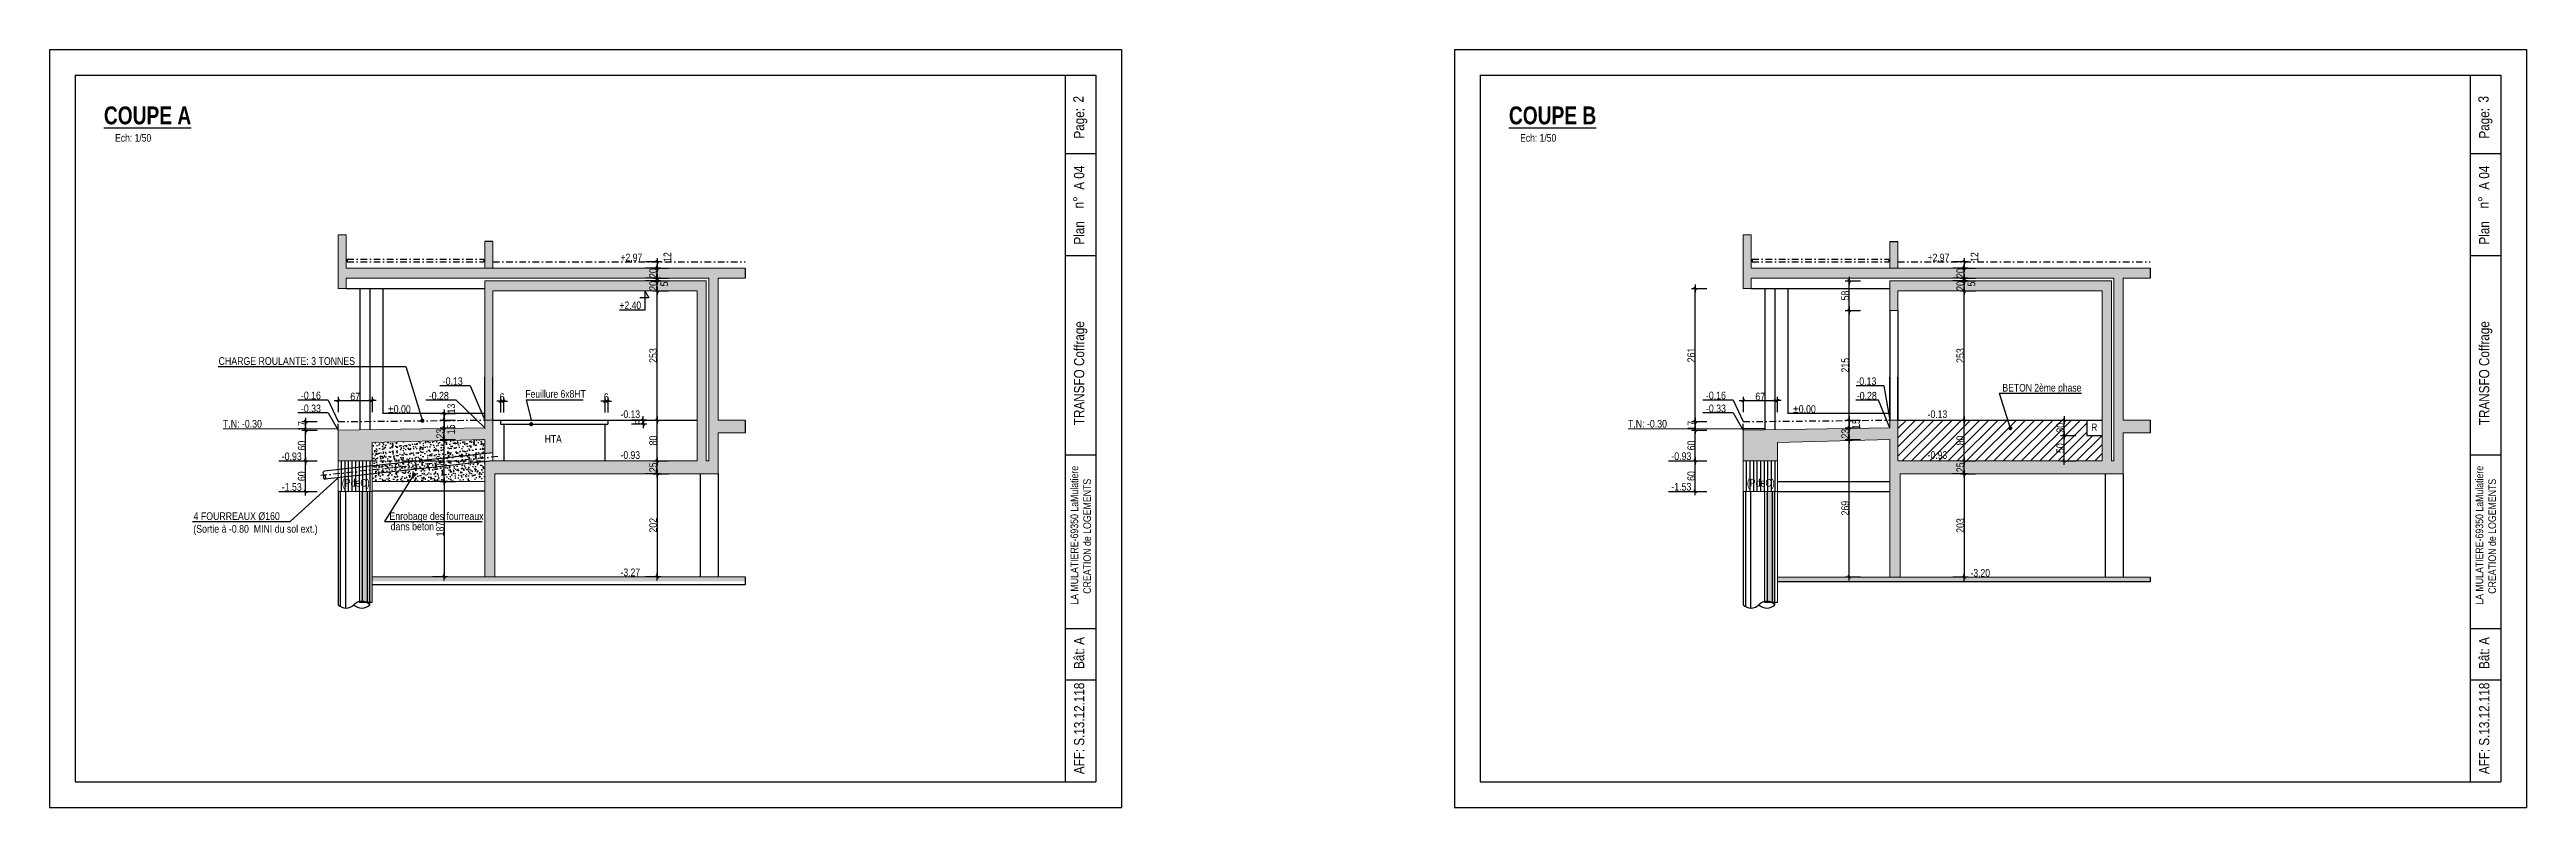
# Model space of a CAD drawing. Header units: centimetres. Extents: x 21705 to 42035, y -33238 to -31753.
# Drawn here: x 26886 to 31739, y -33238 to -31753 of the extents above; entities that cross this region are included whole.
import ezdxf
from ezdxf.enums import TextEntityAlignment as Align

# ---------------------------------------------------------------- set-up
doc = ezdxf.new("R2010")
doc.units = ezdxf.units.CM
doc.header["$LTSCALE"] = 25.4
doc.header["$PDMODE"] = 1
doc.header["$PDSIZE"] = -2
doc.linetypes.add('CACHEX2', pattern=[19.05, 12.7, -6.35])
doc.linetypes.add('TIRETPTX2', pattern=[50.8, 25.4, -12.7, 0, -12.7])
for name, color, linetype in [('01_cote_gen', 4, 'Continuous'), ('01_fenetres', 171, 'Continuous'), ('01_linteaux', 2, 'Continuous'), ('01_murs_sup', 2, 'CACHEX2'), ('01_poch_BN', 9, 'Continuous'), ('01_poch_murs', 253, 'Continuous'), ('01_resv', 32, 'Continuous'), ('01_texte', 230, 'Continuous'), ('AA_COTES', 2, 'Continuous')]:
    doc.layers.add(name, color=color, linetype=linetype)
doc.layers.add('01_murs_coup', color=5, linetype='Continuous', lineweight=60)
doc.styles.add('ARIAL NA', font='ARIALN.TTF')
doc.styles.add('impact', font='impact.ttf')
doc.styles.add('MATTE_TXT', font='arial.ttf')
doc.styles.add('STYLE2', font='ARIALN.TTF')
doc.dimstyles.new('JB50', dxfattribs={"dimscale": 0.1, "dimtxt": 150, "dimasz": 15, "dimexe": 0.1, "dimexo": 0.1, "dimgap": 0.09, "dimtad": 1, "dimdec": 1, "dimdsep": 46, "dimtxsty": 'STYLE2', "dimblk1": 'BOND_G', "dimblk2": 'BOND_D', "dimsah": 1, "dimcen": 1.5, "dimdle": 0.01, "dimse1": 1, "dimse2": 1, "dimclrd": 4, "dimclre": 2, "dimclrt": 6, "dimazin": 2, "dimtfac": 2.333333, "dimtdec": 1, "dimtix": 1, "dimtmove": 2, "dimatfit": 3, "dimldrblk": 'BOND_G', "dimfxl": 1, "dimtolj": 1, "dimtzin": 0, "dimarcsym": 0})
pattern_1 = [(50, (0, -2959.365), (18.218467, -1.5939086), [1.905, -20.955]), (355, (0, -2959.365), (-3.524342, 19.1056845), [1.524, -16.764058]), (100.451445, (1.518, -2959.498), (14.694125, 17.511775), [1.619001, -17.8090245]), (46.1842, (0, -2954.285), (27.107904, -4.204233), [2.8575, -31.4325]), (96.63556, (2.26, -2954.636), (23.740413, 24.742612), [2.428502, -26.71356]), (351.18415, (0, -2954.285), (23.740413, 24.742612), [2.285997, -25.145973]), (21, (2.54, -2955.555), (15.161439, -10.22652), [1.905, -20.955]), (326, (2.54, -2955.555), (6.180203, 18.418797), [1.524, -16.764]), (71.451445, (3.803, -2956.408), (21.341642, 8.192277), [1.619001, -17.808994]), (37.5, (0, -2959.3655), (0.3088603, 8.4555039), [0, -16.5608, 0, -17.018, 0, -16.8275]), (7.5, (0, -2959.3655), (6.6819663, 10.0180575), [0, -9.7028, 0, -16.1798, 0, -6.4135]), (327.5, (-5.664, -2959.3655), (13.5590595, -0.5728744), [0, -6.35, 0, -19.812, 0, -26.289]), (317.5, (-8.204, -2959.365), (14.812918, 2.542649), [0, -8.255, 0, -13.1572, 0, -18.669])]

msp = doc.modelspace()

# ---------------------------------------------------------------- texts
at = {"layer": '01_texte'}
for s, height, style, p in [('%%UCOUPE A', 35, 'impact', (27077.9, -31909.86)), ('%%UCOUPE B', 35, 'impact', (29830.59, -31909.86)), ('CHARGE ROULANTE: 3 TONNES', 15, 'ARIAL NA', (27350.81, -32375.14)), ('-0.13', 15, 'ARIAL NA', (27675.82, -32414.62)), ('-0.13', 15, 'ARIAL NA', (30445.39, -32414.62)), ('-0.16', 15, 'ARIAL NA', (27397.96, -32442.58)), ('-0.33', 15, 'ARIAL NA', (27397.96, -32467.97)), ('%%P0.00', 15, 'ARIAL NA', (27571.16, -32469.32)), ('-0.28', 15, 'ARIAL NA', (27648.5, -32443.14)), ('-0.16', 15, 'ARIAL NA', (30150.65, -32442.58)), ('-0.33', 15, 'ARIAL NA', (30150.65, -32467.97)), ('%%P0.00', 15, 'ARIAL NA', (30323.86, -32469.32)), ('-0.28', 15, 'ARIAL NA', (30446.17, -32443.14)), ('T.N: -0.30', 15, 'ARIAL NA', (27263.82, -32498.07)), ('T.N: -0.30', 15, 'ARIAL NA', (30016.51, -32498.07)), ('-0.93', 15, 'ARIAL NA', (27360.41, -32561.89)), ('-0.93', 15, 'ARIAL NA', (30082.82, -32561.48)), ('-1.53', 15, 'ARIAL NA', (27360.41, -32621.89)), ('(PdeC)', 15, 'ARIAL NA', (27485.73, -32613.74)), ('-1.53', 15, 'ARIAL NA', (30082.82, -32621.48)), ('(PdeC)', 15, 'ARIAL NA', (30238.42, -32613.74)), ('4 FOURREAUX %%C160', 15, 'ARIAL NA', (27252.53, -32679.08)), ('(Sortie à -0.80  MINI du sol ext.) ', 15, 'ARIAL NA', (27291.76, -32703.97)), ('Enrobage des fourreaux  ', 15, 'ARIAL NA', (27648.78, -32679.08)), ('dans beton', 15, 'ARIAL NA', (27596.71, -32699.25))]:
    msp.add_text(s, height=height, dxfattribs=dict(at, style=style)).set_placement(p, align=Align.BOTTOM_CENTER)
at = {"layer": '01_texte', "style": 'STYLE2'}
for s, height, p in [('2', 20, (28911.61, -31856.56)), ('Page:', 20, (28913.06, -31927.24)), ('3', 20, (31664.31, -31856.56)), ('Page:', 20, (31665.75, -31927.24)), (' A 04', 20, (28913.06, -32033.88)), (' A 04', 20, (31665.75, -32033.88)), ('n%%D', 20, (28911.61, -32064.23)), ('n%%D', 20, (31664.31, -32064.23)), ('Plan', 20, (28913.06, -32134.91)), ('Plan', 20, (31665.75, -32134.91)), ('TRANSFO Coffrage', 20, (28913.06, -32488.78)), ('TRANSFO Coffrage', 20, (31665.75, -32488.78)), ('LA MULATIERE-69350 LaMulatiere', 15, (28901.19, -32840.63)), ('CREATION de LOGEMENTS', 15, (28926.19, -32819.14)), ('LA MULATIERE-69350 LaMulatiere', 15, (31653.88, -32840.63)), ('CREATION de LOGEMENTS', 15, (31678.88, -32819.14)), ('Bât: A', 20, (28913.06, -32966.36)), ('Bât: A', 20, (31665.75, -32966.36)), ('S.13.12.118', 20, (28913.06, -33116.86)), ('S.13.12.118', 20, (31665.75, -33116.86)), ('AFF:', 20, (28913.06, -33172.53)), ('AFF:', 20, (31665.75, -33172.53))]:
    msp.add_text(s, height=height, rotation=90, dxfattribs=at).set_placement(p)
at = {"layer": '01_texte', "style": 'MATTE_TXT', "width": 0.8}
for s, p in [('Ech: 1/50', (27049.76, -31937.88)), ('Ech: 1/50', (29802.46, -31937.88)), ('+2.97', (28025.8, -32172.23)), ('+2.97', (30586.68, -32172.23)), ('+2.40', (28023.75, -32266)), ('BETON 2ème phase', (30789.29, -32427.45)), ('Feuillure 6x8HT', (27877.23, -32439.56)), ('-0.13', (28023.75, -32479.32)), ('-0.13', (30584.62, -32479.32)), ('HTA', (27872.76, -32527.85)), ('R', (30891.8, -32505.04)), ('-0.93', (28023.75, -32559.32)), ('-0.93', (30584.62, -32559.32)), ('-3.27', (28023.75, -32789.16)), ('-3.20', (30668.5, -32790.2))]:
    msp.add_text(s, height=15, dxfattribs=at).set_placement(p, align=Align.BOTTOM_CENTER)

# ---------------------------------------------------------------- blocks, each defined once
blk = doc.blocks.new('BOND_G')
at = {"layer": 'AA_COTES', "color": 0}
for p, q in [((5, 0), (-5, 0)), ((1.8, 1.8), (-1.8, -1.8)), ((0, -5), (0, 15))]:
    blk.add_line(p, q, dxfattribs=at)
blk = doc.blocks.new('BOND_D')
at = {"layer": 'AA_COTES', "color": 0}
for p, q in [((5, 0), (-5, 0)), ((-1.8, -1.8), (1.8, 1.8)), ((0, 5), (0, -15))]:
    blk.add_line(p, q, dxfattribs=at)
blk = doc.blocks.new('*D236')
at = {"layer": '01_cote_gen', "color": 4, "lineweight": -2, "ltscale": 3, "transparency": 16777216}
blk.add_line((28076.2, -32557.4), (28076.2, -32480.4), dxfattribs=at)
at = {"layer": 'Defpoints', "color": 0, "ltscale": 3, "transparency": 16777216}
for p in [(28076.2, -32478.9), (28088.9, -32478.9), (28088.9, -32558.9)]:
    blk.add_point(p, dxfattribs=at)
at = {"layer": '01_cote_gen', "color": 4, "lineweight": -2, "ltscale": 3, "transparency": 16777216, "xscale": 1.5, "yscale": 1.5, "zscale": 1.5}
for name, p, rotation in [('BOND_D', (28076.2, -32478.9), 90), ('BOND_G', (28076.2, -32558.9), 270)]:
    blk.add_blockref(name, p, dxfattribs=dict(at, rotation=rotation))
at = {"layer": '01_cote_gen', "color": 6, "ltscale": 3, "transparency": 16777216, "insert": (28068.5, -32518.9), "char_height": 15, "attachment_point": 5, "rotation": 90, "style": 'STYLE2'}
blk.add_mtext('\\A1;80', dxfattribs=at)
blk = doc.blocks.new('*D237')
at = {"layer": '01_cote_gen', "color": 4, "lineweight": -2, "ltscale": 3, "transparency": 16777216}
blk.add_line((28076.2, -32582.4), (28076.2, -32560.4), dxfattribs=at)
at = {"layer": 'Defpoints', "color": 0, "ltscale": 3, "transparency": 16777216}
for p in [(28076.2, -32558.9), (28098.7, -32558.9), (28098.7, -32583.9)]:
    blk.add_point(p, dxfattribs=at)
at = {"layer": '01_cote_gen', "color": 4, "lineweight": -2, "ltscale": 3, "transparency": 16777216, "xscale": 1.5, "yscale": 1.5, "zscale": 1.5}
for name, p, rotation in [('BOND_D', (28076.2, -32558.9), 90), ('BOND_G', (28076.2, -32583.9), 270)]:
    blk.add_blockref(name, p, dxfattribs=dict(at, rotation=rotation))
at = {"layer": '01_cote_gen', "color": 6, "ltscale": 3, "transparency": 16777216, "insert": (28068.5, -32571.4), "char_height": 15, "attachment_point": 5, "rotation": 90, "style": 'STYLE2'}
blk.add_mtext('\\A1;25', dxfattribs=at)
blk = doc.blocks.new('*D238')
at = {"layer": '01_cote_gen', "color": 4, "lineweight": -2, "ltscale": 3, "transparency": 16777216}
blk.add_line((28076.2, -32585.4), (28076.2, -32784.4), dxfattribs=at)
at = {"layer": 'Defpoints', "color": 0, "ltscale": 3, "transparency": 16777216}
for p in [(28109.4, -32583.9), (28076.2, -32785.9), (28109.4, -32785.9)]:
    blk.add_point(p, dxfattribs=at)
at = {"layer": '01_cote_gen', "color": 4, "lineweight": -2, "ltscale": 3, "transparency": 16777216, "xscale": 1.5, "yscale": 1.5, "zscale": 1.5}
for name, p, rotation in [('BOND_G', (28076.2, -32583.9), 90), ('BOND_D', (28076.2, -32785.9), 270)]:
    blk.add_blockref(name, p, dxfattribs=dict(at, rotation=rotation))
at = {"layer": '01_cote_gen', "color": 6, "ltscale": 3, "transparency": 16777216, "insert": (28068.5, -32684.9), "char_height": 15, "attachment_point": 5, "rotation": 90, "style": 'STYLE2'}
blk.add_mtext('\\A1;202', dxfattribs=at)
blk = doc.blocks.new('*D239')
at = {"layer": '01_cote_gen', "color": 4, "lineweight": -2, "ltscale": 3, "transparency": 16777216}
blk.add_line((28076.2, -32477.4), (28076.2, -32227.4), dxfattribs=at)
at = {"layer": 'Defpoints', "color": 0, "ltscale": 3, "transparency": 16777216}
for p in [(28076.2, -32225.9), (28112, -32225.9), (28105.1, -32478.9)]:
    blk.add_point(p, dxfattribs=at)
at = {"layer": '01_cote_gen', "color": 4, "lineweight": -2, "ltscale": 3, "transparency": 16777216, "xscale": 1.5, "yscale": 1.5, "zscale": 1.5}
for name, p, rotation in [('BOND_D', (28076.2, -32225.9), 90), ('BOND_G', (28076.2, -32478.9), 270)]:
    blk.add_blockref(name, p, dxfattribs=dict(at, rotation=rotation))
at = {"layer": '01_cote_gen', "color": 6, "ltscale": 3, "transparency": 16777216, "insert": (28068.5, -32352.4), "char_height": 15, "attachment_point": 5, "rotation": 90, "style": 'STYLE2'}
blk.add_mtext('\\A1;253', dxfattribs=at)
blk = doc.blocks.new('*D240')
at = {"layer": '01_cote_gen', "color": 4, "lineweight": -2, "ltscale": 3, "transparency": 16777216}
blk.add_line((28076.2, -32224.4), (28076.2, -32207.4), dxfattribs=at)
at = {"layer": 'Defpoints', "color": 0, "ltscale": 3, "transparency": 16777216}
for p in [(28076.2, -32205.9), (28129, -32205.9), (28129, -32225.9)]:
    blk.add_point(p, dxfattribs=at)
at = {"layer": '01_cote_gen', "color": 4, "lineweight": -2, "ltscale": 3, "transparency": 16777216, "xscale": 1.5, "yscale": 1.5, "zscale": 1.5}
for name, p, rotation in [('BOND_D', (28076.2, -32205.9), 90), ('BOND_G', (28076.2, -32225.9), 270)]:
    blk.add_blockref(name, p, dxfattribs=dict(at, rotation=rotation))
at = {"layer": '01_cote_gen', "color": 6, "ltscale": 3, "transparency": 16777216, "insert": (28068.5, -32215.9), "char_height": 15, "attachment_point": 5, "rotation": 90, "style": 'STYLE2'}
blk.add_mtext('\\A1;20', dxfattribs=at)
blk = doc.blocks.new('*D241')
at = {"layer": '01_cote_gen', "color": 4, "lineweight": -2, "ltscale": 3, "transparency": 16777216}
blk.add_line((28076.2, -32202.4), (28076.2, -32204.4), dxfattribs=at)
at = {"layer": 'Defpoints', "color": 0, "ltscale": 3, "transparency": 16777216}
for p in [(28076.2, -32205.9), (28115.8, -32200.9), (28115.8, -32205.9)]:
    blk.add_point(p, dxfattribs=at)
at = {"layer": '01_cote_gen', "color": 4, "lineweight": -2, "ltscale": 3, "transparency": 16777216, "xscale": 1.5, "yscale": 1.5, "zscale": 1.5}
for name, p, rotation in [('BOND_G', (28076.2, -32200.9), 90), ('BOND_D', (28076.2, -32205.9), 270)]:
    blk.add_blockref(name, p, dxfattribs=dict(at, rotation=rotation))
at = {"layer": '01_cote_gen', "color": 6, "ltscale": 3, "transparency": 16777216, "insert": (28090.3, -32212.3), "char_height": 15, "attachment_point": 5, "rotation": 90, "style": 'STYLE2'}
blk.add_mtext('\\A1;5', dxfattribs=at)
blk = doc.blocks.new('*D242')
at = {"layer": '01_cote_gen', "color": 4, "lineweight": -2, "ltscale": 3, "transparency": 16777216}
blk.add_line((28076.2, -32199.4), (28076.2, -32182.4), dxfattribs=at)
at = {"layer": 'Defpoints', "color": 0, "ltscale": 3, "transparency": 16777216}
for p in [(28076.2, -32180.9), (28120.8, -32180.9), (28120.8, -32200.9)]:
    blk.add_point(p, dxfattribs=at)
at = {"layer": '01_cote_gen', "color": 4, "lineweight": -2, "ltscale": 3, "transparency": 16777216, "xscale": 1.5, "yscale": 1.5, "zscale": 1.5}
for name, p, rotation in [('BOND_D', (28076.2, -32180.9), 90), ('BOND_G', (28076.2, -32200.9), 270)]:
    blk.add_blockref(name, p, dxfattribs=dict(at, rotation=rotation))
at = {"layer": '01_cote_gen', "color": 6, "ltscale": 3, "transparency": 16777216, "insert": (28068.5, -32190.9), "char_height": 15, "attachment_point": 5, "rotation": 90, "style": 'STYLE2'}
blk.add_mtext('\\A1;20', dxfattribs=at)
blk = doc.blocks.new('*D243')
at = {"layer": '01_cote_gen', "color": 4, "lineweight": -2, "ltscale": 3, "transparency": 16777216}
blk.add_line((28076.2, -32170.4), (28076.2, -32179.4), dxfattribs=at)
at = {"layer": 'Defpoints', "color": 0, "ltscale": 3, "transparency": 16777216}
for p in [(28080.8, -32168.9), (28076.2, -32180.9), (28080.8, -32180.9)]:
    blk.add_point(p, dxfattribs=at)
at = {"layer": '01_cote_gen', "color": 4, "lineweight": -2, "ltscale": 3, "transparency": 16777216, "xscale": 1.5, "yscale": 1.5, "zscale": 1.5}
for name, p, rotation in [('BOND_G', (28076.2, -32168.9), 90), ('BOND_D', (28076.2, -32180.9), 270)]:
    blk.add_blockref(name, p, dxfattribs=dict(at, rotation=rotation))
at = {"layer": '01_cote_gen', "color": 6, "ltscale": 3, "transparency": 16777216, "insert": (28096.3, -32159.4), "char_height": 15, "attachment_point": 5, "rotation": 90, "style": 'STYLE2'}
blk.add_mtext('\\A1;12', dxfattribs=at)
blk = doc.blocks.new('*D320')
at = {"layer": '01_poch_murs', "color": 4, "lineweight": -2, "transparency": 16777216}
blk.add_line((27387.7, -32497.4), (27387.7, -32483.4), dxfattribs=at)
at = {"layer": 'Defpoints', "color": 0, "transparency": 16777216}
for p in [(27387.7, -32481.9), (27410.2, -32498.9), (27451.2, -32481.9)]:
    blk.add_point(p, dxfattribs=at)
at = {"layer": '01_poch_murs', "color": 4, "lineweight": -2, "transparency": 16777216, "xscale": 1.5, "yscale": 1.5, "zscale": 1.5}
for name, p, rotation in [('BOND_D', (27387.7, -32481.9), 90), ('BOND_G', (27387.7, -32498.9), 270)]:
    blk.add_blockref(name, p, dxfattribs=dict(at, rotation=rotation))
at = {"layer": '01_poch_murs', "color": 6, "transparency": 16777216, "insert": (27380.1, -32490.4), "char_height": 15, "attachment_point": 5, "rotation": 90, "style": 'STYLE2'}
blk.add_mtext('\\A1;17', dxfattribs=at)
blk = doc.blocks.new('*D321')
at = {"layer": '01_poch_murs', "color": 4, "lineweight": -2, "transparency": 16777216}
blk.add_line((27658.9, -32477.4), (27658.9, -32467.4), dxfattribs=at)
at = {"layer": 'Defpoints', "color": 0, "transparency": 16777216}
for p in [(27658.9, -32465.9), (27675.7, -32465.9), (27675.7, -32478.9)]:
    blk.add_point(p, dxfattribs=at)
at = {"layer": '01_poch_murs', "color": 4, "lineweight": -2, "transparency": 16777216, "xscale": 1.5, "yscale": 1.5, "zscale": 1.5}
for name, p, rotation in [('BOND_D', (27658.9, -32465.9), 90), ('BOND_G', (27658.9, -32478.9), 270)]:
    blk.add_blockref(name, p, dxfattribs=dict(at, rotation=rotation))
at = {"layer": '01_poch_murs', "color": 6, "transparency": 16777216, "insert": (27673, -32456.2), "char_height": 15, "attachment_point": 5, "rotation": 90, "style": 'STYLE2'}
blk.add_mtext('\\A1;13', dxfattribs=at)
blk = doc.blocks.new('*D315')
at = {"layer": '01_resv', "color": 4, "lineweight": -2, "ltscale": 3, "transparency": 16777216}
blk.add_line((27658.9, -32600.4), (27658.9, -32784.4), dxfattribs=at)
at = {"layer": 'Defpoints', "color": 0, "ltscale": 3, "transparency": 16777216}
for p in [(27641.4, -32598.9), (27658.9, -32785.9), (27751.2, -32785.9)]:
    blk.add_point(p, dxfattribs=at)
at = {"layer": '01_resv', "color": 4, "lineweight": -2, "ltscale": 3, "transparency": 16777216, "xscale": 1.5, "yscale": 1.5, "zscale": 1.5}
for name, p, rotation in [('BOND_G', (27658.9, -32598.9), 90), ('BOND_D', (27658.9, -32785.9), 270)]:
    blk.add_blockref(name, p, dxfattribs=dict(at, rotation=rotation))
at = {"layer": '01_resv', "color": 6, "ltscale": 3, "transparency": 16777216, "insert": (27651.2, -32692.4), "char_height": 15, "attachment_point": 5, "rotation": 90, "style": 'STYLE2'}
blk.add_mtext('\\A1;187', dxfattribs=at)
blk = doc.blocks.new('*D316')
at = {"layer": '01_resv', "color": 4, "lineweight": -2, "ltscale": 3, "transparency": 16777216}
blk.add_line((27658.9, -32597.4), (27658.9, -32518.4), dxfattribs=at)
at = {"layer": 'Defpoints', "color": 0, "ltscale": 3, "transparency": 16777216}
for p in [(27658.9, -32516.9), (27661.9, -32516.9), (27693.3, -32598.9)]:
    blk.add_point(p, dxfattribs=at)
at = {"layer": '01_resv', "color": 4, "lineweight": -2, "ltscale": 3, "transparency": 16777216, "xscale": 1.5, "yscale": 1.5, "zscale": 1.5}
for name, p, rotation in [('BOND_D', (27658.9, -32516.9), 90), ('BOND_G', (27658.9, -32598.9), 270)]:
    blk.add_blockref(name, p, dxfattribs=dict(at, rotation=rotation))
at = {"layer": '01_resv', "color": 6, "ltscale": 3, "transparency": 16777216, "insert": (27651.2, -32557.9), "char_height": 15, "attachment_point": 5, "rotation": 90, "style": 'STYLE2'}
blk.add_mtext('\\A1;82', dxfattribs=at)
blk = doc.blocks.new('*D317')
at = {"layer": '01_cote_gen', "color": 4, "lineweight": -2, "transparency": 16777216}
blk.add_line((27658.9, -32515.4), (27658.9, -32495.4), dxfattribs=at)
at = {"layer": 'Defpoints', "color": 0, "transparency": 16777216}
for p in [(27658.9, -32493.9), (27680.5, -32493.9), (27676.2, -32516.9)]:
    blk.add_point(p, dxfattribs=at)
at = {"layer": '01_cote_gen', "color": 4, "lineweight": -2, "transparency": 16777216, "xscale": 1.5, "yscale": 1.5, "zscale": 1.5}
for name, p, rotation in [('BOND_D', (27658.9, -32493.9), 90), ('BOND_G', (27658.9, -32516.9), 270)]:
    blk.add_blockref(name, p, dxfattribs=dict(at, rotation=rotation))
at = {"layer": '01_cote_gen', "color": 6, "transparency": 16777216, "insert": (27651.2, -32505.4), "char_height": 15, "attachment_point": 5, "rotation": 90, "style": 'STYLE2'}
blk.add_mtext('\\A1;23', dxfattribs=at)
blk = doc.blocks.new('*D318')
at = {"layer": '01_cote_gen', "color": 4, "lineweight": -2, "transparency": 16777216}
blk.add_line((27658.9, -32492.4), (27658.9, -32480.4), dxfattribs=at)
at = {"layer": 'Defpoints', "color": 0, "transparency": 16777216}
for p in [(27658.9, -32478.9), (27670.3, -32478.9), (27670.3, -32493.9)]:
    blk.add_point(p, dxfattribs=at)
at = {"layer": '01_cote_gen', "color": 4, "lineweight": -2, "transparency": 16777216, "xscale": 1.5, "yscale": 1.5, "zscale": 1.5}
for name, p, rotation in [('BOND_D', (27658.9, -32478.9), 90), ('BOND_G', (27658.9, -32493.9), 270)]:
    blk.add_blockref(name, p, dxfattribs=dict(at, rotation=rotation))
at = {"layer": '01_cote_gen', "color": 6, "transparency": 16777216, "insert": (27672.6, -32497), "char_height": 15, "attachment_point": 5, "rotation": 90, "style": 'STYLE2'}
blk.add_mtext('\\A1;15', dxfattribs=at)
blk = doc.blocks.new('*D322')
at = {"layer": '01_cote_gen', "color": 4, "lineweight": -2, "transparency": 16777216}
blk.add_line((27387.7, -32617.4), (27387.7, -32560.4), dxfattribs=at)
at = {"layer": 'Defpoints', "color": 0, "transparency": 16777216}
for p in [(27387.7, -32558.9), (27451.2, -32558.9), (27451.2, -32618.9)]:
    blk.add_point(p, dxfattribs=at)
at = {"layer": '01_cote_gen', "color": 4, "lineweight": -2, "transparency": 16777216, "xscale": 1.5, "yscale": 1.5, "zscale": 1.5}
for name, p, rotation in [('BOND_D', (27387.7, -32558.9), 90), ('BOND_G', (27387.7, -32618.9), 270)]:
    blk.add_blockref(name, p, dxfattribs=dict(at, rotation=rotation))
at = {"layer": '01_cote_gen', "color": 6, "transparency": 16777216, "insert": (27380, -32588.9), "char_height": 15, "attachment_point": 5, "rotation": 90, "style": 'STYLE2'}
blk.add_mtext('\\A1;60', dxfattribs=at)
blk = doc.blocks.new('*D319')
at = {"layer": '01_cote_gen', "color": 4, "lineweight": -2, "transparency": 16777216}
blk.add_line((27387.7, -32557.4), (27387.7, -32500.4), dxfattribs=at)
at = {"layer": 'Defpoints', "color": 0, "transparency": 16777216}
for p in [(27387.7, -32498.9), (27451.2, -32498.9), (27451.2, -32558.9)]:
    blk.add_point(p, dxfattribs=at)
at = {"layer": '01_cote_gen', "color": 4, "lineweight": -2, "transparency": 16777216, "xscale": 1.5, "yscale": 1.5, "zscale": 1.5}
for name, p, rotation in [('BOND_D', (27387.7, -32498.9), 90), ('BOND_G', (27387.7, -32558.9), 270)]:
    blk.add_blockref(name, p, dxfattribs=dict(at, rotation=rotation))
at = {"layer": '01_cote_gen', "color": 6, "transparency": 16777216, "insert": (27380, -32528.9), "char_height": 15, "attachment_point": 5, "rotation": 90, "style": 'STYLE2'}
blk.add_mtext('\\A1;60', dxfattribs=at)
blk = doc.blocks.new('*D323')
at = {"layer": '01_murs_coup', "color": 4, "linetype": 'Continuous', "lineweight": -2, "transparency": 16777216}
blk.add_line((27452.7, -32440.5), (27516.7, -32440.5), dxfattribs=at)
at = {"layer": 'Defpoints', "color": 0, "linetype": 'Continuous', "transparency": 16777216}
for p in [(27518.2, -32440.5), (27451.2, -32507.8), (27518.2, -32522.9)]:
    blk.add_point(p, dxfattribs=at)
at = {"layer": '01_murs_coup', "color": 4, "linetype": 'Continuous', "lineweight": -2, "transparency": 16777216, "xscale": 1.5, "yscale": 1.5, "zscale": 1.5, "rotation": 180}
blk.add_blockref('BOND_G', (27451.2, -32440.5), dxfattribs=at)
at = {"layer": '01_murs_coup', "color": 4, "linetype": 'Continuous', "lineweight": -2, "transparency": 16777216, "xscale": 1.5, "yscale": 1.5, "zscale": 1.5}
blk.add_blockref('BOND_D', (27518.2, -32440.5), dxfattribs=at)
at = {"layer": '01_murs_coup', "color": 6, "linetype": 'Continuous', "lineweight": 5, "transparency": 16777216, "insert": (27484.7, -32432.8), "char_height": 15, "attachment_point": 5, "style": 'STYLE2'}
blk.add_mtext('\\A1;67', dxfattribs=at)
blk = doc.blocks.new('*D349')
at = {"layer": '01_poch_BN', "color": 4, "lineweight": -2, "ltscale": 0.5, "transparency": 16777216}
for p, q in [((27768.1, -32441.7), (27766.6, -32441.7)), ((27775.6, -32441.7), (27769.6, -32441.7)), ((27777.1, -32441.7), (27778.6, -32441.7))]:
    blk.add_line(p, q, dxfattribs=at)
at = {"layer": 'Defpoints', "color": 0, "ltscale": 0.5, "transparency": 16777216}
for p in [(27769.6, -32441.7), (27769.6, -32478.9), (27775.6, -32486.9)]:
    blk.add_point(p, dxfattribs=at)
at = {"layer": '01_poch_BN', "color": 4, "lineweight": -2, "ltscale": 0.5, "transparency": 16777216, "xscale": 1.5, "yscale": 1.5, "zscale": 1.5}
blk.add_blockref('BOND_D', (27769.6, -32441.7), dxfattribs=at)
at = {"layer": '01_poch_BN', "color": 4, "lineweight": -2, "ltscale": 0.5, "transparency": 16777216, "xscale": 1.5, "yscale": 1.5, "zscale": 1.5, "rotation": 180}
blk.add_blockref('BOND_G', (27775.6, -32441.7), dxfattribs=at)
at = {"layer": '01_poch_BN', "color": 6, "ltscale": 0.5, "transparency": 16777216, "insert": (27772.6, -32434), "char_height": 15, "attachment_point": 5, "style": 'STYLE2'}
blk.add_mtext('\\A1;6', dxfattribs=at)
blk = doc.blocks.new('*D350')
at = {"layer": '01_poch_BN', "color": 4, "lineweight": -2, "ltscale": 0.5, "transparency": 16777216}
for p, q in [((27972.1, -32441.7), (27970.6, -32441.7)), ((27979.6, -32441.7), (27973.6, -32441.7)), ((27981.1, -32441.7), (27982.6, -32441.7))]:
    blk.add_line(p, q, dxfattribs=at)
at = {"layer": 'Defpoints', "color": 0, "ltscale": 0.5, "transparency": 16777216}
for p in [(27973.6, -32441.7), (27973.6, -32486.9), (27979.6, -32478.9)]:
    blk.add_point(p, dxfattribs=at)
at = {"layer": '01_poch_BN', "color": 4, "lineweight": -2, "ltscale": 0.5, "transparency": 16777216, "xscale": 1.5, "yscale": 1.5, "zscale": 1.5}
blk.add_blockref('BOND_D', (27973.6, -32441.7), dxfattribs=at)
at = {"layer": '01_poch_BN', "color": 4, "lineweight": -2, "ltscale": 0.5, "transparency": 16777216, "xscale": 1.5, "yscale": 1.5, "zscale": 1.5, "rotation": 180}
blk.add_blockref('BOND_G', (27979.6, -32441.7), dxfattribs=at)
at = {"layer": '01_poch_BN', "color": 6, "ltscale": 0.5, "transparency": 16777216, "insert": (27976.6, -32434), "char_height": 15, "attachment_point": 5, "style": 'STYLE2'}
blk.add_mtext('\\A1;6', dxfattribs=at)
blk = doc.blocks.new('*D351')
at = {"layer": '01_poch_BN', "color": 4, "lineweight": -2, "ltscale": 0.5, "transparency": 16777216}
for p, q in [((28048.7, -32477.4), (28048.7, -32475.9)), ((28048.7, -32486.9), (28048.7, -32478.9)), ((28048.7, -32488.4), (28048.7, -32489.9))]:
    blk.add_line(p, q, dxfattribs=at)
at = {"layer": 'Defpoints', "color": 0, "ltscale": 0.5, "transparency": 16777216}
for p in [(27979.6, -32478.9), (27979.6, -32486.9), (28048.7, -32478.9)]:
    blk.add_point(p, dxfattribs=at)
at = {"layer": '01_poch_BN', "color": 4, "lineweight": -2, "ltscale": 0.5, "transparency": 16777216, "xscale": 1.5, "yscale": 1.5, "zscale": 1.5}
for name, p, rotation in [('BOND_D', (28048.7, -32478.9), 270), ('BOND_G', (28048.7, -32486.9), 90)]:
    blk.add_blockref(name, p, dxfattribs=dict(at, rotation=rotation))
at = {"layer": '01_poch_BN', "color": 6, "ltscale": 0.5, "transparency": 16777216, "insert": (28041.1, -32482.9), "char_height": 15, "attachment_point": 5, "rotation": 90, "style": 'STYLE2'}
blk.add_mtext('\\A1;8', dxfattribs=at)
blk = doc.blocks.new('*D285')
at = {"layer": '01_cote_gen', "color": 4, "lineweight": -2, "ltscale": 3, "transparency": 16777216}
blk.add_line((30637, -32557.4), (30637, -32480.4), dxfattribs=at)
at = {"layer": 'Defpoints', "color": 0, "ltscale": 3, "transparency": 16777216}
for p in [(30637, -32478.9), (30649.8, -32478.9), (30649.8, -32558.9)]:
    blk.add_point(p, dxfattribs=at)
at = {"layer": '01_cote_gen', "color": 4, "lineweight": -2, "ltscale": 3, "transparency": 16777216, "xscale": 1.5, "yscale": 1.5, "zscale": 1.5}
for name, p, rotation in [('BOND_D', (30637, -32478.9), 90), ('BOND_G', (30637, -32558.9), 270)]:
    blk.add_blockref(name, p, dxfattribs=dict(at, rotation=rotation))
at = {"layer": '01_cote_gen', "color": 6, "ltscale": 3, "transparency": 16777216, "insert": (30629.4, -32518.9), "char_height": 15, "attachment_point": 5, "rotation": 90, "style": 'STYLE2'}
blk.add_mtext('\\A1;80', dxfattribs=at)
blk = doc.blocks.new('*D286')
at = {"layer": '01_cote_gen', "color": 4, "lineweight": -2, "ltscale": 3, "transparency": 16777216}
blk.add_line((30637, -32582.4), (30637, -32560.4), dxfattribs=at)
at = {"layer": 'Defpoints', "color": 0, "ltscale": 3, "transparency": 16777216}
for p in [(30637, -32558.9), (30659.5, -32558.9), (30659.5, -32583.9)]:
    blk.add_point(p, dxfattribs=at)
at = {"layer": '01_cote_gen', "color": 4, "lineweight": -2, "ltscale": 3, "transparency": 16777216, "xscale": 1.5, "yscale": 1.5, "zscale": 1.5}
for name, p, rotation in [('BOND_D', (30637, -32558.9), 90), ('BOND_G', (30637, -32583.9), 270)]:
    blk.add_blockref(name, p, dxfattribs=dict(at, rotation=rotation))
at = {"layer": '01_cote_gen', "color": 6, "ltscale": 3, "transparency": 16777216, "insert": (30629.4, -32571.4), "char_height": 15, "attachment_point": 5, "rotation": 90, "style": 'STYLE2'}
blk.add_mtext('\\A1;25', dxfattribs=at)
blk = doc.blocks.new('*D287')
at = {"layer": '01_cote_gen', "color": 4, "lineweight": -2, "ltscale": 3, "transparency": 16777216}
blk.add_line((30637, -32585.4), (30637, -32785.4), dxfattribs=at)
at = {"layer": 'Defpoints', "color": 0, "ltscale": 3, "transparency": 16777216}
for p in [(30670.3, -32583.9), (30637, -32786.9), (30670.3, -32786.9)]:
    blk.add_point(p, dxfattribs=at)
at = {"layer": '01_cote_gen', "color": 4, "lineweight": -2, "ltscale": 3, "transparency": 16777216, "xscale": 1.5, "yscale": 1.5, "zscale": 1.5}
for name, p, rotation in [('BOND_G', (30637, -32583.9), 90), ('BOND_D', (30637, -32786.9), 270)]:
    blk.add_blockref(name, p, dxfattribs=dict(at, rotation=rotation))
at = {"layer": '01_cote_gen', "color": 6, "ltscale": 3, "transparency": 16777216, "insert": (30629.4, -32685.4), "char_height": 15, "attachment_point": 5, "rotation": 90, "style": 'STYLE2'}
blk.add_mtext('\\A1;203', dxfattribs=at)
blk = doc.blocks.new('*D235')
at = {"layer": '01_cote_gen', "color": 4, "lineweight": -2, "ltscale": 3, "transparency": 16777216}
blk.add_line((30637, -32477.4), (30637, -32227.4), dxfattribs=at)
at = {"layer": 'Defpoints', "color": 0, "ltscale": 3, "transparency": 16777216}
for p in [(30637, -32225.9), (30684.8, -32225.9), (30666, -32478.9)]:
    blk.add_point(p, dxfattribs=at)
at = {"layer": '01_cote_gen', "color": 4, "lineweight": -2, "ltscale": 3, "transparency": 16777216, "xscale": 1.5, "yscale": 1.5, "zscale": 1.5}
for name, p, rotation in [('BOND_D', (30637, -32225.9), 90), ('BOND_G', (30637, -32478.9), 270)]:
    blk.add_blockref(name, p, dxfattribs=dict(at, rotation=rotation))
at = {"layer": '01_cote_gen', "color": 6, "ltscale": 3, "transparency": 16777216, "insert": (30629.4, -32352.4), "char_height": 15, "attachment_point": 5, "rotation": 90, "style": 'STYLE2'}
blk.add_mtext('\\A1;253', dxfattribs=at)
blk = doc.blocks.new('*D288')
at = {"layer": '01_cote_gen', "color": 4, "lineweight": -2, "ltscale": 3, "transparency": 16777216}
blk.add_line((30637, -32224.4), (30637, -32207.4), dxfattribs=at)
at = {"layer": 'Defpoints', "color": 0, "ltscale": 3, "transparency": 16777216}
for p in [(30637, -32205.9), (30689.9, -32205.9), (30689.9, -32225.9)]:
    blk.add_point(p, dxfattribs=at)
at = {"layer": '01_cote_gen', "color": 4, "lineweight": -2, "ltscale": 3, "transparency": 16777216, "xscale": 1.5, "yscale": 1.5, "zscale": 1.5}
for name, p, rotation in [('BOND_D', (30637, -32205.9), 90), ('BOND_G', (30637, -32225.9), 270)]:
    blk.add_blockref(name, p, dxfattribs=dict(at, rotation=rotation))
at = {"layer": '01_cote_gen', "color": 6, "ltscale": 3, "transparency": 16777216, "insert": (30629.4, -32215.9), "char_height": 15, "attachment_point": 5, "rotation": 90, "style": 'STYLE2'}
blk.add_mtext('\\A1;20', dxfattribs=at)
blk = doc.blocks.new('*D289')
at = {"layer": '01_cote_gen', "color": 4, "lineweight": -2, "ltscale": 3, "transparency": 16777216}
blk.add_line((30637, -32202.4), (30637, -32204.4), dxfattribs=at)
at = {"layer": 'Defpoints', "color": 0, "ltscale": 3, "transparency": 16777216}
for p in [(30637, -32205.9), (30676.7, -32200.9), (30676.7, -32205.9)]:
    blk.add_point(p, dxfattribs=at)
at = {"layer": '01_cote_gen', "color": 4, "lineweight": -2, "ltscale": 3, "transparency": 16777216, "xscale": 1.5, "yscale": 1.5, "zscale": 1.5}
for name, p, rotation in [('BOND_G', (30637, -32200.9), 90), ('BOND_D', (30637, -32205.9), 270)]:
    blk.add_blockref(name, p, dxfattribs=dict(at, rotation=rotation))
at = {"layer": '01_cote_gen', "color": 6, "ltscale": 3, "transparency": 16777216, "insert": (30651.2, -32212.3), "char_height": 15, "attachment_point": 5, "rotation": 90, "style": 'STYLE2'}
blk.add_mtext('\\A1;5', dxfattribs=at)
blk = doc.blocks.new('*D290')
at = {"layer": '01_cote_gen', "color": 4, "lineweight": -2, "ltscale": 3, "transparency": 16777216}
blk.add_line((30637, -32199.4), (30637, -32182.4), dxfattribs=at)
at = {"layer": 'Defpoints', "color": 0, "ltscale": 3, "transparency": 16777216}
for p in [(30637, -32180.9), (30681.7, -32180.9), (30681.7, -32200.9)]:
    blk.add_point(p, dxfattribs=at)
at = {"layer": '01_cote_gen', "color": 4, "lineweight": -2, "ltscale": 3, "transparency": 16777216, "xscale": 1.5, "yscale": 1.5, "zscale": 1.5}
for name, p, rotation in [('BOND_D', (30637, -32180.9), 90), ('BOND_G', (30637, -32200.9), 270)]:
    blk.add_blockref(name, p, dxfattribs=dict(at, rotation=rotation))
at = {"layer": '01_cote_gen', "color": 6, "ltscale": 3, "transparency": 16777216, "insert": (30629.4, -32190.9), "char_height": 15, "attachment_point": 5, "rotation": 90, "style": 'STYLE2'}
blk.add_mtext('\\A1;20', dxfattribs=at)
blk = doc.blocks.new('*D291')
at = {"layer": '01_cote_gen', "color": 4, "lineweight": -2, "ltscale": 3, "transparency": 16777216}
blk.add_line((30637, -32170.4), (30637, -32179.4), dxfattribs=at)
at = {"layer": 'Defpoints', "color": 0, "ltscale": 3, "transparency": 16777216}
for p in [(30641.7, -32168.9), (30637, -32180.9), (30641.7, -32180.9)]:
    blk.add_point(p, dxfattribs=at)
at = {"layer": '01_cote_gen', "color": 4, "lineweight": -2, "ltscale": 3, "transparency": 16777216, "xscale": 1.5, "yscale": 1.5, "zscale": 1.5}
for name, p, rotation in [('BOND_G', (30637, -32168.9), 90), ('BOND_D', (30637, -32180.9), 270)]:
    blk.add_blockref(name, p, dxfattribs=dict(at, rotation=rotation))
at = {"layer": '01_cote_gen', "color": 6, "ltscale": 3, "transparency": 16777216, "insert": (30657.2, -32159.4), "char_height": 15, "attachment_point": 5, "rotation": 90, "style": 'STYLE2'}
blk.add_mtext('\\A1;12', dxfattribs=at)
blk = doc.blocks.new('*D292')
at = {"layer": '01_cote_gen', "color": 4, "lineweight": -2, "ltscale": 3, "transparency": 16777216}
blk.add_line((30411.6, -32477.4), (30411.6, -32265.4), dxfattribs=at)
at = {"layer": 'Defpoints', "color": 0, "ltscale": 3, "transparency": 16777216}
for p in [(30411.6, -32263.9), (30454, -32263.9), (30454, -32478.9)]:
    blk.add_point(p, dxfattribs=at)
at = {"layer": '01_cote_gen', "color": 4, "lineweight": -2, "ltscale": 3, "transparency": 16777216, "xscale": 1.5, "yscale": 1.5, "zscale": 1.5}
for name, p, rotation in [('BOND_D', (30411.6, -32263.9), 90), ('BOND_G', (30411.6, -32478.9), 270)]:
    blk.add_blockref(name, p, dxfattribs=dict(at, rotation=rotation))
at = {"layer": '01_cote_gen', "color": 6, "ltscale": 3, "transparency": 16777216, "insert": (30403.9, -32371.4), "char_height": 15, "attachment_point": 5, "rotation": 90, "style": 'STYLE2'}
blk.add_mtext('\\A1;215', dxfattribs=at)
blk = doc.blocks.new('*D293')
at = {"layer": '01_cote_gen', "color": 4, "lineweight": -2, "ltscale": 3, "transparency": 16777216}
blk.add_line((30411.6, -32262.4), (30411.6, -32207.4), dxfattribs=at)
at = {"layer": 'Defpoints', "color": 0, "ltscale": 3, "transparency": 16777216}
for p in [(30411.6, -32205.9), (30454.8, -32205.9), (30462, -32263.9)]:
    blk.add_point(p, dxfattribs=at)
at = {"layer": '01_cote_gen', "color": 4, "lineweight": -2, "ltscale": 3, "transparency": 16777216, "xscale": 1.5, "yscale": 1.5, "zscale": 1.5}
for name, p, rotation in [('BOND_D', (30411.6, -32205.9), 90), ('BOND_G', (30411.6, -32263.9), 270)]:
    blk.add_blockref(name, p, dxfattribs=dict(at, rotation=rotation))
at = {"layer": '01_cote_gen', "color": 6, "ltscale": 3, "transparency": 16777216, "insert": (30403.9, -32234.9), "char_height": 15, "attachment_point": 5, "rotation": 90, "style": 'STYLE2'}
blk.add_mtext('\\A1;58', dxfattribs=at)
blk = doc.blocks.new('*D294')
at = {"layer": '01_cote_gen', "color": 4, "lineweight": -2, "ltscale": 3, "transparency": 16777216}
blk.add_line((30833, -32557.4), (30833, -32510.4), dxfattribs=at)
at = {"layer": 'Defpoints', "color": 0, "ltscale": 3, "transparency": 16777216}
for p in [(30833, -32508.9), (30877.3, -32508.9), (30884.2, -32558.9)]:
    blk.add_point(p, dxfattribs=at)
at = {"layer": '01_cote_gen', "color": 4, "lineweight": -2, "ltscale": 3, "transparency": 16777216, "xscale": 1.5, "yscale": 1.5, "zscale": 1.5}
for name, p, rotation in [('BOND_D', (30833, -32508.9), 90), ('BOND_G', (30833, -32558.9), 270)]:
    blk.add_blockref(name, p, dxfattribs=dict(at, rotation=rotation))
at = {"layer": '01_cote_gen', "color": 6, "ltscale": 3, "transparency": 16777216, "insert": (30825.3, -32533.9), "char_height": 15, "attachment_point": 5, "rotation": 90, "style": 'STYLE2'}
blk.add_mtext('\\A1;50', dxfattribs=at)
blk = doc.blocks.new('*D295')
at = {"layer": '01_cote_gen', "color": 4, "lineweight": -2, "ltscale": 3, "transparency": 16777216}
blk.add_line((30833, -32507.4), (30833, -32480.4), dxfattribs=at)
at = {"layer": 'Defpoints', "color": 0, "ltscale": 3, "transparency": 16777216}
for p in [(30833, -32478.9), (30848.2, -32478.9), (30848.2, -32508.9)]:
    blk.add_point(p, dxfattribs=at)
at = {"layer": '01_cote_gen', "color": 4, "lineweight": -2, "ltscale": 3, "transparency": 16777216, "xscale": 1.5, "yscale": 1.5, "zscale": 1.5}
for name, p, rotation in [('BOND_D', (30833, -32478.9), 90), ('BOND_G', (30833, -32508.9), 270)]:
    blk.add_blockref(name, p, dxfattribs=dict(at, rotation=rotation))
at = {"layer": '01_cote_gen', "color": 6, "ltscale": 3, "transparency": 16777216, "insert": (30825.3, -32493.9), "char_height": 15, "attachment_point": 5, "rotation": 90, "style": 'STYLE2'}
blk.add_mtext('\\A1;30', dxfattribs=at)
blk = doc.blocks.new('*D327')
at = {"layer": '01_poch_murs', "color": 4, "lineweight": -2, "transparency": 16777216}
blk.add_line((30110.1, -32497), (30110.1, -32483), dxfattribs=at)
at = {"layer": 'Defpoints', "color": 0, "transparency": 16777216}
for p in [(30110.1, -32481.5), (30132.6, -32498.5), (30173.7, -32481.5)]:
    blk.add_point(p, dxfattribs=at)
at = {"layer": '01_poch_murs', "color": 4, "lineweight": -2, "transparency": 16777216, "xscale": 1.5, "yscale": 1.5, "zscale": 1.5}
for name, p, rotation in [('BOND_D', (30110.1, -32481.5), 90), ('BOND_G', (30110.1, -32498.5), 270)]:
    blk.add_blockref(name, p, dxfattribs=dict(at, rotation=rotation))
at = {"layer": '01_poch_murs', "color": 6, "transparency": 16777216, "insert": (30102.5, -32490), "char_height": 15, "attachment_point": 5, "rotation": 90, "style": 'STYLE2'}
blk.add_mtext('\\A1;17', dxfattribs=at)
blk = doc.blocks.new('*D324')
at = {"layer": '01_cote_gen', "color": 4, "lineweight": -2, "transparency": 16777216}
blk.add_line((30411.6, -32515.4), (30411.6, -32495.4), dxfattribs=at)
at = {"layer": 'Defpoints', "color": 0, "transparency": 16777216}
for p in [(30411.6, -32493.9), (30433.2, -32493.9), (30428.9, -32516.9)]:
    blk.add_point(p, dxfattribs=at)
at = {"layer": '01_cote_gen', "color": 4, "lineweight": -2, "transparency": 16777216, "xscale": 1.5, "yscale": 1.5, "zscale": 1.5}
for name, p, rotation in [('BOND_D', (30411.6, -32493.9), 90), ('BOND_G', (30411.6, -32516.9), 270)]:
    blk.add_blockref(name, p, dxfattribs=dict(at, rotation=rotation))
at = {"layer": '01_cote_gen', "color": 6, "transparency": 16777216, "insert": (30403.9, -32505.4), "char_height": 15, "attachment_point": 5, "rotation": 90, "style": 'STYLE2'}
blk.add_mtext('\\A1;23', dxfattribs=at)
blk = doc.blocks.new('*D325')
at = {"layer": '01_cote_gen', "color": 4, "lineweight": -2, "transparency": 16777216}
blk.add_line((30411.6, -32492.4), (30411.6, -32480.4), dxfattribs=at)
at = {"layer": 'Defpoints', "color": 0, "transparency": 16777216}
for p in [(30411.6, -32478.9), (30423, -32478.9), (30423, -32493.9)]:
    blk.add_point(p, dxfattribs=at)
at = {"layer": '01_cote_gen', "color": 4, "lineweight": -2, "transparency": 16777216, "xscale": 1.5, "yscale": 1.5, "zscale": 1.5}
for name, p, rotation in [('BOND_D', (30411.6, -32478.9), 90), ('BOND_G', (30411.6, -32493.9), 270)]:
    blk.add_blockref(name, p, dxfattribs=dict(at, rotation=rotation))
at = {"layer": '01_cote_gen', "color": 6, "transparency": 16777216, "insert": (30425.3, -32486.5), "char_height": 15, "attachment_point": 5, "rotation": 90, "style": 'STYLE2'}
blk.add_mtext('\\A1;15', dxfattribs=at)
blk = doc.blocks.new('*D328')
at = {"layer": '01_cote_gen', "color": 4, "lineweight": -2, "transparency": 16777216}
blk.add_line((30110.1, -32617), (30110.1, -32560), dxfattribs=at)
at = {"layer": 'Defpoints', "color": 0, "transparency": 16777216}
for p in [(30110.1, -32558.5), (30173.7, -32558.5), (30173.7, -32618.5)]:
    blk.add_point(p, dxfattribs=at)
at = {"layer": '01_cote_gen', "color": 4, "lineweight": -2, "transparency": 16777216, "xscale": 1.5, "yscale": 1.5, "zscale": 1.5}
for name, p, rotation in [('BOND_D', (30110.1, -32558.5), 90), ('BOND_G', (30110.1, -32618.5), 270)]:
    blk.add_blockref(name, p, dxfattribs=dict(at, rotation=rotation))
at = {"layer": '01_cote_gen', "color": 6, "transparency": 16777216, "insert": (30102.4, -32588.5), "char_height": 15, "attachment_point": 5, "rotation": 90, "style": 'STYLE2'}
blk.add_mtext('\\A1;60', dxfattribs=at)
blk = doc.blocks.new('*D326')
at = {"layer": '01_cote_gen', "color": 4, "lineweight": -2, "transparency": 16777216}
blk.add_line((30110.1, -32557), (30110.1, -32500), dxfattribs=at)
at = {"layer": 'Defpoints', "color": 0, "transparency": 16777216}
for p in [(30110.1, -32498.5), (30173.7, -32498.5), (30173.7, -32558.5)]:
    blk.add_point(p, dxfattribs=at)
at = {"layer": '01_cote_gen', "color": 4, "lineweight": -2, "transparency": 16777216, "xscale": 1.5, "yscale": 1.5, "zscale": 1.5}
for name, p, rotation in [('BOND_D', (30110.1, -32498.5), 90), ('BOND_G', (30110.1, -32558.5), 270)]:
    blk.add_blockref(name, p, dxfattribs=dict(at, rotation=rotation))
at = {"layer": '01_cote_gen', "color": 6, "transparency": 16777216, "insert": (30102.4, -32528.5), "char_height": 15, "attachment_point": 5, "rotation": 90, "style": 'STYLE2'}
blk.add_mtext('\\A1;60', dxfattribs=at)
blk = doc.blocks.new('*D329')
at = {"layer": '01_murs_coup', "color": 4, "linetype": 'Continuous', "lineweight": -2, "transparency": 16777216}
blk.add_line((30205.4, -32440.5), (30269.4, -32440.5), dxfattribs=at)
at = {"layer": 'Defpoints', "color": 0, "linetype": 'Continuous', "transparency": 16777216}
for p in [(30270.9, -32440.5), (30203.9, -32507.8), (30270.9, -32522.9)]:
    blk.add_point(p, dxfattribs=at)
at = {"layer": '01_murs_coup', "color": 4, "linetype": 'Continuous', "lineweight": -2, "transparency": 16777216, "xscale": 1.5, "yscale": 1.5, "zscale": 1.5, "rotation": 180}
blk.add_blockref('BOND_G', (30203.9, -32440.5), dxfattribs=at)
at = {"layer": '01_murs_coup', "color": 4, "linetype": 'Continuous', "lineweight": -2, "transparency": 16777216, "xscale": 1.5, "yscale": 1.5, "zscale": 1.5}
blk.add_blockref('BOND_D', (30270.9, -32440.5), dxfattribs=at)
at = {"layer": '01_murs_coup', "color": 6, "linetype": 'Continuous', "lineweight": 5, "transparency": 16777216, "insert": (30237.4, -32432.8), "char_height": 15, "attachment_point": 5, "style": 'STYLE2'}
blk.add_mtext('\\A1;67', dxfattribs=at)
blk = doc.blocks.new('*D330')
at = {"layer": '01_resv', "color": 4, "lineweight": -2, "ltscale": 0.5, "transparency": 16777216}
blk.add_line((30110.1, -32480.4), (30110.1, -32222.4), dxfattribs=at)
at = {"layer": 'Defpoints', "color": 0, "ltscale": 0.5, "transparency": 16777216}
for p in [(30110.1, -32220.9), (30211.9, -32220.9), (30203.9, -32481.9)]:
    blk.add_point(p, dxfattribs=at)
at = {"layer": '01_resv', "color": 4, "lineweight": -2, "ltscale": 0.5, "transparency": 16777216, "xscale": 1.5, "yscale": 1.5, "zscale": 1.5}
for name, p, rotation in [('BOND_D', (30110.1, -32220.9), 90), ('BOND_G', (30110.1, -32481.9), 270)]:
    blk.add_blockref(name, p, dxfattribs=dict(at, rotation=rotation))
at = {"layer": '01_resv', "color": 6, "ltscale": 0.5, "transparency": 16777216, "insert": (30102.4, -32351.4), "char_height": 15, "attachment_point": 5, "rotation": 90, "style": 'STYLE2'}
blk.add_mtext('\\A1;261', dxfattribs=at)
blk = doc.blocks.new('*D331')
at = {"layer": '01_resv', "color": 4, "lineweight": -2, "ltscale": 0.5, "transparency": 16777216}
blk.add_line((30411.6, -32784.4), (30411.6, -32518.4), dxfattribs=at)
at = {"layer": 'Defpoints', "color": 0, "ltscale": 0.5, "transparency": 16777216}
for p in [(30411.6, -32516.9), (30491.3, -32516.9), (30491.3, -32785.9)]:
    blk.add_point(p, dxfattribs=at)
at = {"layer": '01_resv', "color": 4, "lineweight": -2, "ltscale": 0.5, "transparency": 16777216, "xscale": 1.5, "yscale": 1.5, "zscale": 1.5}
for name, p, rotation in [('BOND_D', (30411.6, -32516.9), 90), ('BOND_G', (30411.6, -32785.9), 270)]:
    blk.add_blockref(name, p, dxfattribs=dict(at, rotation=rotation))
at = {"layer": '01_resv', "color": 6, "ltscale": 0.5, "transparency": 16777216, "insert": (30403.9, -32651.4), "char_height": 15, "attachment_point": 5, "rotation": 90, "style": 'STYLE2'}
blk.add_mtext('\\A1;269', dxfattribs=at)

# ---------------------------------------------------------------- dimensions: what is measured, and where the dimension line sits
at = {"layer": '01_cote_gen', "ltscale": 3}
for base, p1, p2, picture, middle in [((28076.16, -32180.87), (28080.78, -32168.87), (28080.78, -32180.87), '*D243', (28096.32, -32159.42)), ((30637.03, -32180.87), (30641.65, -32168.87), (30641.65, -32180.87), '*D291', (30657.2, -32159.42)), ((28076.16, -32205.87), (28115.81, -32200.87), (28115.81, -32205.87), '*D241', (28090.32, -32212.27)), ((30637.03, -32205.87), (30676.69, -32200.87), (30676.69, -32205.87), '*D289', (30651.2, -32212.27))]:
    dim = msp.add_linear_dim(base=base, p1=p1, p2=p2, angle=90, dimstyle='JB50', dxfattribs=at)
    dim.commit()
    dim.dimension.update_dxf_attribs({"geometry": picture, "text_midpoint": middle, "dimtype": 160})
for base, p1, p2, picture, middle in [((28076.16, -32180.87), (28120.83, -32200.87), (28120.83, -32180.87), '*D242', (28068.49, -32190.87)), ((28076.16, -32205.87), (28128.99, -32225.87), (28128.99, -32205.87), '*D240', (28068.49, -32215.87)), ((28076.16, -32225.87), (28105.14, -32478.87), (28112.04, -32225.87), '*D239', (28068.49, -32352.37)), ((30411.56, -32205.87), (30462.04, -32263.87), (30454.77, -32205.87), '*D293', (30403.89, -32234.87)), ((30637.03, -32180.87), (30681.71, -32200.87), (30681.71, -32180.87), '*D290', (30629.36, -32190.87)), ((30637.03, -32205.87), (30689.87, -32225.87), (30689.87, -32205.87), '*D288', (30629.36, -32215.87)), ((30637.03, -32225.87), (30666.02, -32478.87), (30684.82, -32225.87), '*D235', (30629.36, -32352.37)), ((30411.56, -32263.87), (30454.04, -32478.87), (30454.04, -32263.87), '*D292', (30403.89, -32371.37)), ((28076.16, -32478.87), (28088.88, -32558.87), (28088.88, -32478.87), '*D236', (28068.49, -32518.87)), ((30637.03, -32478.87), (30649.75, -32558.87), (30649.75, -32478.87), '*D285', (30629.36, -32518.87)), ((30833, -32478.87), (30848.15, -32508.87), (30848.15, -32478.87), '*D295', (30825.33, -32493.87)), ((30833, -32508.87), (30884.21, -32558.87), (30877.33, -32508.87), '*D294', (30825.33, -32533.87)), ((28076.16, -32558.87), (28098.66, -32583.87), (28098.66, -32558.87), '*D237', (28068.49, -32571.37)), ((30637.03, -32558.87), (30659.54, -32583.87), (30659.53, -32558.87), '*D286', (30629.36, -32571.37)), ((28076.16, -32785.87), (28109.43, -32583.87), (28109.43, -32785.87), '*D238', (28068.49, -32684.87)), ((30637.03, -32786.87), (30670.3, -32583.87), (30670.3, -32786.87), '*D287', (30629.36, -32685.37))]:
    dim = msp.add_linear_dim(base=base, p1=p1, p2=p2, angle=90, dimstyle='JB50', dxfattribs=at)
    dim.commit()
    dim.dimension.update_dxf_attribs({"geometry": picture, "text_midpoint": middle})
at = {"layer": '01_cote_gen'}
for base, p1, p2, picture, middle in [((27387.66, -32498.87), (27451.25, -32558.87), (27451.25, -32498.87), '*D319', (27379.99, -32528.87)), ((27658.87, -32493.87), (27676.22, -32516.87), (27680.47, -32493.87), '*D317', (27651.2, -32505.37)), ((30110.06, -32498.45), (30173.65, -32558.45), (30173.65, -32498.45), '*D326', (30102.4, -32528.45)), ((30411.56, -32493.87), (30428.91, -32516.87), (30433.17, -32493.87), '*D324', (30403.89, -32505.37)), ((27387.66, -32558.87), (27451.25, -32618.87), (27451.25, -32558.87), '*D322', (27379.99, -32588.87)), ((30110.06, -32558.45), (30173.65, -32618.45), (30173.65, -32558.45), '*D328', (30102.4, -32588.45))]:
    dim = msp.add_linear_dim(base=base, p1=p1, p2=p2, angle=90, dimstyle='JB50', dxfattribs=at)
    dim.commit()
    dim.dimension.update_dxf_attribs({"geometry": picture, "text_midpoint": middle})
for base, p1, p2, picture, middle in [((27658.87, -32478.87), (27670.32, -32493.87), (27670.32, -32478.87), '*D318', (27672.56, -32497)), ((30411.56, -32478.87), (30423.01, -32493.87), (30423.01, -32478.87), '*D325', (30425.25, -32486.52))]:
    dim = msp.add_linear_dim(base=base, p1=p1, p2=p2, angle=90, dimstyle='JB50', dxfattribs=at)
    dim.commit()
    dim.dimension.update_dxf_attribs({"geometry": picture, "text_midpoint": middle, "dimtype": 160})
at = {"layer": '01_murs_coup', "linetype": 'Continuous', "lineweight": 5}
for base, p1, p2, picture, middle in [((27518.25, -32440.52), (27451.25, -32507.79), (27518.25, -32522.87), '*D323', (27484.75, -32432.85)), ((30270.94, -32440.52), (30203.94, -32507.79), (30270.94, -32522.87), '*D329', (30237.44, -32432.85))]:
    dim = msp.add_linear_dim(base=base, p1=p1, p2=p2, dimstyle='JB50', dxfattribs=at)
    dim.commit()
    dim.dimension.update_dxf_attribs({"geometry": picture, "text_midpoint": middle})
at = {"layer": '01_poch_BN', "ltscale": 0.5}
for base, p1, p2, picture, middle in [((27769.63, -32441.7), (27775.63, -32486.87), (27769.63, -32478.87), '*D349', (27772.63, -32434.03)), ((27973.63, -32441.7), (27979.63, -32478.87), (27973.63, -32486.87), '*D350', (27976.63, -32434.03))]:
    dim = msp.add_linear_dim(base=base, p1=p1, p2=p2, dimstyle='JB50', dxfattribs=at)
    dim.commit()
    dim.dimension.update_dxf_attribs({"geometry": picture, "text_midpoint": middle})
dim = msp.add_linear_dim(base=(28048.74, -32478.87), p1=(27979.63, -32486.87), p2=(27979.63, -32478.87), angle=90, dimstyle='JB50', dxfattribs=at)
dim.commit()
dim.dimension.update_dxf_attribs({"geometry": '*D351', "text_midpoint": (28041.07, -32482.87)})
at = {"layer": '01_poch_murs'}
dim = msp.add_linear_dim(base=(27658.87, -32465.87), p1=(27675.65, -32478.87), p2=(27675.65, -32465.87), angle=90, dimstyle='JB50', dxfattribs=at)
dim.commit()
dim.dimension.update_dxf_attribs({"geometry": '*D321', "text_midpoint": (27672.95, -32456.17), "dimtype": 160})
for base, p1, p2, picture, middle in [((27387.66, -32481.87), (27410.16, -32498.87), (27451.25, -32481.87), '*D320', (27380.12, -32490.37)), ((30110.06, -32481.45), (30132.56, -32498.45), (30173.65, -32481.45), '*D327', (30102.52, -32489.95))]:
    dim = msp.add_linear_dim(base=base, p1=p1, p2=p2, angle=90, dimstyle='JB50', dxfattribs=at)
    dim.commit()
    dim.dimension.update_dxf_attribs({"geometry": picture, "text_midpoint": middle})
at = {"layer": '01_resv', "ltscale": 0.5}
for base, p1, p2, picture, middle in [((30110.06, -32220.87), (30203.94, -32481.87), (30211.94, -32220.87), '*D330', (30102.4, -32351.37)), ((30411.56, -32516.87), (30491.33, -32785.87), (30491.33, -32516.87), '*D331', (30403.89, -32651.37))]:
    dim = msp.add_linear_dim(base=base, p1=p1, p2=p2, angle=90, dimstyle='JB50', dxfattribs=at)
    dim.commit()
    dim.dimension.update_dxf_attribs({"geometry": picture, "text_midpoint": middle})
at = {"layer": '01_resv', "ltscale": 3}
for base, p1, p2, picture, middle in [((27658.87, -32516.87), (27693.35, -32598.87), (27661.88, -32516.87), '*D316', (27651.2, -32557.87)), ((27658.87, -32785.87), (27641.43, -32598.87), (27751.15, -32785.87), '*D315', (27651.2, -32692.37))]:
    dim = msp.add_linear_dim(base=base, p1=p1, p2=p2, angle=90, dimstyle='JB50', dxfattribs=at)
    dim.commit()
    dim.dimension.update_dxf_attribs({"geometry": picture, "text_midpoint": middle})

# ---------------------------------------------------------------- hatches: boundary and pattern name
at = {"layer": '01_poch_BN', "ltscale": 0.5}
h = msp.add_hatch(color=256, dxfattribs=at)
h.dxf.hatch_style = 1
h.paths.add_polyline_path([(28248.81, -32180.87), (27467.25, -32180.87), (27467.25, -32115.87), (27451.25, -32115.87), (27451.25, -32220.87), (27467.25, -32220.87), (27467.25, -32200.87), (28177.68, -32200.87), (28177.68, -32558.87), (28172.63, -32558.87), (28172.63, -32205.87), (27738.63, -32205.87), (27738.63, -32478.87), (27754.63, -32478.87), (27754.63, -32394.6), (27754.63, -32225.87), (28154.63, -32225.87), (28154.63, -32558.87), (27754.63, -32558.87), (27738.63, -32560.61), (27738.63, -32785.87), (27758.63, -32785.87), (27758.63, -32583.87), (28195.68, -32583.87), (28195.68, -32503.87), (28248.81, -32503.87), (28248.81, -32478.87), (28195.68, -32478.87), (28195.68, -32200.87), (28248.81, -32200.87)])
h.paths.add_polyline_path([(27754.63, -32128.87), (27738.63, -32128.87), (27738.63, -32180.87), (27754.63, -32180.87)], flags=17)
h.paths.add_polyline_path([(27754.63, -32478.87), (27738.63, -32478.87), (27738.63, -32493.87), (27451.25, -32498.87), (27451.25, -32558.87), (27518.25, -32558.87), (27518.25, -32522.87), (27738.63, -32516.87), (27738.63, -32544.55), (27754.63, -32542.81)], flags=17)
h.paths.add_polyline_path([(27666.73, -32518.5), (27666.73, -32491.89), (27635.5, -32491.89), (27635.5, -32518.5)], flags=24)
h.paths.add_polyline_path([(27688.09, -32510.86), (27688.09, -32484.25), (27656.86, -32484.25), (27656.86, -32510.86)], flags=24)
h = msp.add_hatch(color=256, dxfattribs=at)
h.dxf.hatch_style = 1
h.paths.add_polyline_path([(30802.04, -32180.87), (30219.94, -32180.87), (30219.94, -32115.87), (30203.94, -32115.87), (30203.94, -32220.87), (30219.94, -32220.87), (30219.94, -32200.87), (30802.04, -32200.87)])
h.paths.add_polyline_path([(30507.33, -32128.87), (30491.33, -32128.87), (30491.33, -32180.87), (30507.33, -32180.87)], flags=17)
h.paths.add_polyline_path([(30802.04, -32205.87), (30491.33, -32205.87), (30491.33, -32263.87), (30507.33, -32263.87), (30507.33, -32225.87), (30802.04, -32225.87)])
h.paths.add_polyline_path([(30644.9, -32228.99), (30644.9, -32202.38), (30613.67, -32202.38), (30613.67, -32228.99)], flags=9)
h.paths.add_polyline_path([(30666.73, -32220.79), (30666.73, -32203.73), (30635.5, -32203.73), (30635.5, -32220.79)], flags=24)
h = msp.add_hatch(color=256, dxfattribs=at)
h.dxf.hatch_style = 1
h.paths.add_polyline_path([(31001.5, -32180.87), (30802.04, -32180.87), (30802.04, -32200.87), (30930.38, -32200.87), (30930.38, -32327.85), (30948.38, -32327.85), (30948.38, -32200.87), (31001.5, -32200.87)])
h.paths.add_polyline_path([(30925.33, -32205.87), (30802.04, -32205.87), (30802.04, -32225.87), (30907.33, -32225.87), (30907.33, -32327.85), (30925.33, -32327.85)], flags=17)
h = msp.add_hatch(color=256, dxfattribs=at)
h.dxf.hatch_style = 1
h.paths.add_polyline_path([(30948.38, -32503.87), (31001.5, -32503.87), (31001.5, -32478.87), (30948.38, -32478.87), (30948.38, -32327.85), (30930.38, -32327.85), (30930.38, -32558.87), (30925.33, -32558.87), (30925.33, -32327.85), (30907.33, -32327.85), (30907.33, -32558.87), (30792.26, -32558.87), (30792.26, -32583.87), (30948.38, -32583.87)])
h = msp.add_hatch(color=256, dxfattribs=at)
h.dxf.hatch_style = 1
h.paths.add_polyline_path([(30453.57, -32494.52), (30203.94, -32498.87), (30203.94, -32558.87), (30270.94, -32558.87), (30270.94, -32522.87), (30453.15, -32517.91)])
h.paths.add_polyline_path([(30260.94, -32618.87), (30250.94, -32618.87), (30250.94, -32834.18, -0.1036878), (30259.58, -32836.2), (30260.94, -32836.2)])
h.paths.add_polyline_path([(30250.94, -32618.87), (30245.94, -32618.87), (30245.94, -32834.64, -0.058271), (30250.94, -32834.18)])
h.paths.add_polyline_path([(30265.94, -32618.87), (30260.94, -32618.87), (30260.94, -32836.2), (30265.94, -32836.2)])
h = msp.add_hatch(color=256, dxfattribs=at)
h.dxf.hatch_style = 1
h.paths.add_polyline_path([(30611.72, -32558.87), (30507.33, -32558.87), (30507.33, -32478.87), (30491.33, -32478.87), (30491.33, -32493.87), (30453.57, -32494.52), (30453.15, -32517.91), (30491.33, -32516.87), (30491.33, -32674.67), (30511.33, -32674.67), (30511.33, -32583.87), (30611.72, -32583.87)])
h = msp.add_hatch(color=256, dxfattribs=at)
h.dxf.hatch_style = 1
h.paths.add_polyline_path([(30792.26, -32558.87), (30611.72, -32558.87), (30611.72, -32583.87), (30792.26, -32583.87)])
h.paths.add_polyline_path([(30644.9, -32584.56), (30644.9, -32557.94), (30613.67, -32557.94), (30613.67, -32584.56)], flags=9)
h = msp.add_hatch(color=256, dxfattribs=at)
h.dxf.hatch_style = 1
h.paths.add_polyline_path([(27498.25, -32618.87), (27493.25, -32618.87), (27493.25, -32834.64, -0.058271), (27498.25, -32834.18)])
h.paths.add_polyline_path([(27508.25, -32618.87), (27498.25, -32618.87), (27498.25, -32834.18, -0.1036878), (27506.88, -32836.2), (27508.25, -32836.2)])
h.paths.add_polyline_path([(27513.25, -32618.87), (27508.25, -32618.87), (27508.25, -32836.2), (27513.25, -32836.2)])
h.paths.add_polyline_path([(27518.25, -32618.87), (27513.25, -32618.87), (27513.25, -32836.2), (27518.25, -32836.2)])
h = msp.add_hatch(color=256, dxfattribs=at)
h.dxf.hatch_style = 1
h.paths.add_polyline_path([(30511.33, -32674.67), (30491.33, -32674.67), (30491.33, -32786.87), (30511.33, -32786.87)])
at = {"layer": '01_poch_BN', "ltscale": 3}
h = msp.add_hatch(color=256, dxfattribs=at)
h.dxf.hatch_style = 1
h.paths.add_polyline_path([(28248.81, -32785.87), (27518.25, -32785.87), (27518.25, -32794.52), (28248.81, -32794.52)])
h = msp.add_hatch(color=256, dxfattribs=at)
h.dxf.hatch_style = 1
h.paths.add_polyline_path([(31001.5, -32786.87), (30270.94, -32786.87), (30270.94, -32795.52), (31001.5, -32795.52)])
at = {"layer": '01_poch_murs', "ltscale": 3}
h = msp.add_hatch(dxfattribs=at)
h.set_pattern_fill('ANSI31', color=256, scale=4)
h.set_pattern_definition([(45, (2910.872, -6874.946), (-8.980256, 8.980256), [])])
h.paths.add_polyline_path([(30907.33, -32508.87), (30877.33, -32508.87), (30877.33, -32478.87), (30507.33, -32478.87), (30507.33, -32558.87), (30907.33, -32558.87)])
h.paths.add_polyline_path([(30644.9, -32532.09), (30644.9, -32505.48), (30613.67, -32505.48), (30613.67, -32532.09)], flags=24)
h.paths.add_polyline_path([(30840.87, -32547.09), (30840.87, -32520.48), (30809.64, -32520.48), (30809.64, -32547.09)], flags=24)
h.paths.add_polyline_path([(30840.87, -32507.09), (30840.87, -32480.48), (30809.64, -32480.48), (30809.64, -32507.09)], flags=24)
h.paths.add_polyline_path([(30561.69, -32558.98), (30607.56, -32558.98), (30607.56, -32535.99), (30561.69, -32535.99)], flags=9)
at = {"layer": '01_poch_murs', "ltscale": 0.5}
h = msp.add_hatch(dxfattribs=at)
h.set_pattern_fill('AR-CONC', color=256, scale=0.1)
h.set_pattern_definition(pattern_1)
h.paths.add_polyline_path([(27738.63, -32516.87), (27518.25, -32522.87), (27518.25, -32526.87), (27518.25, -32568.57), (27738.63, -32544.55)])
h.paths.add_polyline_path([(27712.27, -32570.11), (27712.27, -32543.5), (27681.04, -32543.5), (27681.04, -32570.11)])
at = {"layer": '01_poch_murs', "ltscale": 3}
h = msp.add_hatch(dxfattribs=at)
h.set_pattern_fill('AR-CONC', color=256, scale=0.1)
h.set_pattern_definition(pattern_1)
h.paths.add_polyline_path([(27738.63, -32552.77), (27738.63, -32544.55), (27518.25, -32568.57), (27518.25, -32576.56)])
h.paths.add_polyline_path([(27738.63, -32560.61), (27738.63, -32552.77), (27518.25, -32576.56), (27518.25, -32584.65)])
edge = h.paths.add_edge_path()
edge.add_line((27738.63, -32560.61), (27518.25, -32584.65))
edge.add_line((27518.25, -32584.65), (27518.25, -32598.87))
edge.add_line((27518.25, -32598.87), (27585.6, -32598.87))
edge.add_line((27585.6, -32598.87), (27586.97, -32587.5))
edge.add_arc((27587.46, -32585.57), 2, 180, 255.63934, ccw=False)
edge.add_arc((27587.46, -32585.57), 2, 0, 180, ccw=False)
edge.add_arc((27587.46, -32585.57), 2, -104.36066, 0, ccw=False)
edge.add_line((27586.97, -32587.5), (27585.6, -32598.87))
edge.add_line((27585.6, -32598.87), (27738.63, -32598.87))
edge.add_line((27738.63, -32598.87), (27738.63, -32583.87))
edge.add_line((27738.63, -32583.87), (27738.63, -32560.61))
h.paths.add_polyline_path([(27712.27, -32570.11), (27712.27, -32543.5), (27681.04, -32543.5), (27681.04, -32570.11)])

# ---------------------------------------------------------------- linework, layer by layer
at = {"layer": '01_fenetres', "ltscale": 30}
for p, q in [((26935.9, -31802.82), (28935.9, -31802.82)), ((26935.9, -31802.82), (26935.9, -33187.82)), ((28875.9, -31802.82), (28935.9, -31802.82)), ((28875.9, -31802.82), (28875.9, -33187.82)), ((28935.9, -31802.82), (28935.9, -33187.82)), ((28935.9, -31802.82), (28935.9, -33187.82)), ((29688.6, -31802.82), (31688.6, -31802.82)), ((29688.6, -31802.82), (29688.6, -33187.82)), ((31628.6, -31802.82), (31688.6, -31802.82)), ((31628.6, -31802.82), (31628.6, -33187.82)), ((31688.6, -31802.82), (31688.6, -33187.82)), ((31688.6, -31802.82), (31688.6, -33187.82)), ((28935.9, -31956.96), (28875.9, -31956.96)), ((31688.6, -31956.96), (31628.6, -31956.96)), ((28935.9, -32156.96), (28875.9, -32156.96)), ((31688.6, -32156.96), (31628.6, -32156.96)), ((28875.9, -32547.15), (28935.9, -32547.15)), ((31628.6, -32547.15), (31688.6, -32547.15)), ((28875.9, -32887.32), (28935.9, -32887.32)), ((31628.6, -32887.32), (31688.6, -32887.32)), ((28875.9, -32987.82), (28935.9, -32987.82)), ((31628.6, -32987.82), (31688.6, -32987.82)), ((26935.9, -33187.82), (28935.9, -33187.82)), ((29688.6, -33187.82), (31688.6, -33187.82))]:
    msp.add_line(p, q, dxfattribs=at)
at = {"layer": '01_linteaux', "linetype": 'TIRETPTX2', "ltscale": 0.02}
for p, q in [((27469.25, -32163.87), (27736.63, -32163.87)), ((27469.25, -32163.87), (27469.25, -32168.87)), ((27469.25, -32168.87), (27736.63, -32168.87)), ((27736.63, -32163.87), (27736.63, -32168.87)), ((27754.63, -32168.87), (28248.81, -32168.87)), ((30221.94, -32163.87), (30489.33, -32163.87)), ((30221.94, -32163.87), (30221.94, -32168.87)), ((30221.94, -32168.87), (30489.33, -32168.87)), ((30489.33, -32163.87), (30489.33, -32168.87)), ((30507.33, -32168.87), (31001.5, -32168.87)), ((27451.25, -32481.87), (27738.63, -32478.87)), ((27451.25, -32498.87), (27451.25, -32481.87)), ((30203.94, -32481.87), (30491.33, -32478.87)), ((30203.94, -32498.87), (30203.94, -32481.87)), ((30203.94, -32495.87), (30203.94, -32488.87)), ((27764, -32550.04), (27417.39, -32587.44))]:
    msp.add_line(p, q, dxfattribs=at)
at = {"layer": '01_linteaux', "linetype": 'Continuous'}
for p, q in [((27467.25, -32220.87), (27738.63, -32220.87)), ((27493.63, -32220.87), (27493.63, -32498.13)), ((27513.63, -32220.87), (27513.63, -32497.78)), ((27538.63, -32220.87), (27538.63, -32465.87)), ((30219.94, -32220.87), (30491.33, -32220.87)), ((30246.33, -32220.87), (30246.33, -32498.13)), ((30266.33, -32220.87), (30266.33, -32497.78)), ((30291.33, -32220.87), (30291.33, -32465.87)), ((30491.33, -32263.87), (30491.33, -32478.87)), ((30507.33, -32263.87), (30507.33, -32478.87)), ((27738.63, -32478.87), (27738.63, -32394.6)), ((27754.63, -32478.87), (27754.63, -32394.6)), ((30491.33, -32478.87), (30491.33, -32394.6)), ((30507.33, -32478.87), (30507.33, -32394.6)), ((27738.63, -32465.87), (27538.63, -32465.87)), ((27754.63, -32478.87), (27769.63, -32478.87)), ((27769.63, -32478.87), (27979.63, -32478.87)), ((27769.63, -32478.87), (27769.63, -32486.87)), ((27769.63, -32486.87), (27775.63, -32486.87)), ((27775.63, -32486.87), (27973.63, -32486.87)), ((27775.63, -32486.87), (27775.63, -32558.87)), ((27973.63, -32486.87), (27973.63, -32558.87)), ((27973.63, -32486.87), (27979.63, -32486.87)), ((27979.63, -32478.87), (27979.63, -32486.87)), ((27979.63, -32478.87), (28154.63, -32478.87)), ((30245.94, -32495.87), (30203.94, -32495.87)), ((30491.33, -32465.87), (30291.33, -32465.87)), ((30507.33, -32478.87), (30877.33, -32478.87)), ((30507.33, -32478.87), (30512.33, -32478.87)), ((30877.33, -32478.87), (30877.33, -32508.87)), ((30877.33, -32478.87), (30907.33, -32478.87)), ((30877.33, -32508.87), (30907.33, -32508.87)), ((27754.63, -32542.81), (27423.88, -32578.85)), ((27754.63, -32558.87), (27425.24, -32594.8)), ((28160.68, -32583.87), (28160.68, -32785.87)), ((28195.68, -32583.87), (28195.68, -32785.87)), ((30913.38, -32583.87), (30913.38, -32786.87)), ((30948.38, -32583.87), (30948.38, -32786.87)), ((27451.25, -32618.87), (27451.25, -32836.2)), ((27518.25, -32617.47), (27738.63, -32617.47)), ((30203.94, -32618.87), (30203.94, -32836.2))]:
    msp.add_line(p, q, dxfattribs=at)
at = {"layer": '01_linteaux'}
for p, q in [((30270.94, -32598.87), (30491.33, -32598.87)), ((27451.25, -32618.87), (27451.25, -32840.72)), ((27513.25, -32840.72), (27513.25, -32618.87)), ((27513.25, -32840.72), (27513.25, -32618.87)), ((30203.94, -32618.87), (30203.94, -32840.72)), ((30265.94, -32840.72), (30265.94, -32618.87)), ((30265.94, -32840.72), (30265.94, -32618.87)), ((30270.94, -32618.87), (30491.33, -32618.87))]:
    msp.add_line(p, q, dxfattribs=at)
at = {"layer": '01_linteaux', "linetype": 'Continuous'}
for centre, start, end in [((27426.03, -32582.68), 119.37353, 250.42289), ((27426.71, -32590.65), 119.37353, 250.42289), ((27423.09, -32590.97), 299.37353, 70.42289)]:
    msp.add_arc(centre, 4.39, start, end, dxfattribs=at)
at = {"layer": '01_linteaux'}
for centre, start, end in [((27466.75, -32825.65), 224.19387, 315.80613), ((27497.75, -32855.79), 44.19387, 135.80613), ((27497.75, -32855.79), 44.19387, 135.80613), ((27497.75, -32825.65), 224.19387, 315.80613), ((30219.44, -32825.65), 224.19387, 315.80613), ((30250.44, -32855.79), 44.19387, 135.80613), ((30250.44, -32855.79), 44.19387, 135.80613), ((30250.44, -32825.65), 224.19387, 315.80613)]:
    msp.add_arc(centre, 21.62, start, end, dxfattribs=at)
at = {"layer": '01_murs_coup', "linetype": 'Continuous', "lineweight": 5}
for p, q in [((27451.25, -32115.87), (27467.25, -32115.87)), ((27451.25, -32115.87), (27451.25, -32220.87)), ((27467.25, -32115.87), (27467.25, -32180.87)), ((30203.94, -32115.87), (30219.94, -32115.87)), ((30203.94, -32115.87), (30203.94, -32220.87)), ((30219.94, -32115.87), (30219.94, -32180.87)), ((27738.63, -32180.87), (27738.63, -32128.87)), ((27754.63, -32180.87), (27754.63, -32128.87)), ((30491.33, -32180.87), (30491.33, -32128.87)), ((30507.33, -32180.87), (30507.33, -32128.87)), ((27451.25, -32220.87), (27467.25, -32220.87)), ((27467.25, -32180.87), (28248.81, -32180.87)), ((27467.25, -32200.87), (28177.68, -32200.87)), ((27467.25, -32200.87), (27467.25, -32220.87)), ((27738.63, -32205.87), (27738.63, -32495.87)), ((27738.63, -32205.87), (28172.63, -32205.87)), ((28172.63, -32205.87), (28172.63, -32558.87)), ((28177.68, -32200.87), (28177.68, -32558.87)), ((28195.68, -32200.87), (28195.68, -32478.87)), ((28195.68, -32200.87), (28248.81, -32200.87)), ((30203.94, -32220.87), (30219.94, -32220.87)), ((30219.94, -32180.87), (31001.5, -32180.87)), ((30219.94, -32200.87), (30930.38, -32200.87)), ((30219.94, -32200.87), (30219.94, -32220.87)), ((30491.33, -32205.87), (30491.33, -32263.87)), ((30491.33, -32205.87), (30925.33, -32205.87)), ((30925.33, -32205.87), (30925.33, -32558.87)), ((30930.38, -32200.87), (30930.38, -32558.87)), ((30948.38, -32200.87), (30948.38, -32478.87)), ((30948.38, -32200.87), (31001.5, -32200.87)), ((27754.63, -32225.87), (27754.63, -32558.87)), ((27754.63, -32225.87), (28154.63, -32225.87)), ((28154.63, -32225.87), (28154.63, -32558.87)), ((30491.33, -32263.87), (30507.33, -32263.87)), ((30507.33, -32225.87), (30507.33, -32263.87)), ((30507.33, -32225.87), (30907.33, -32225.87)), ((30907.33, -32225.87), (30907.33, -32558.87)), ((27738.63, -32394.6), (27738.63, -32493.87)), ((27754.63, -32394.6), (27754.63, -32558.87)), ((27451.25, -32495.87), (27226.06, -32495.87)), ((27451.25, -32498.87), (27738.63, -32493.87)), ((27451.25, -32618.87), (27451.25, -32498.87)), ((27738.63, -32478.87), (27738.63, -32493.87)), ((27738.63, -32478.87), (27754.63, -32478.87)), ((27754.63, -32478.87), (27754.63, -32558.87)), ((28195.68, -32478.87), (28248.81, -32478.87)), ((28195.68, -32503.87), (28248.81, -32503.87)), ((28195.68, -32583.87), (28195.68, -32503.87)), ((30203.94, -32495.87), (29978.76, -32495.87)), ((30203.94, -32495.87), (30045.46, -32495.87)), ((30203.94, -32498.87), (30491.33, -32493.87)), ((30203.94, -32618.87), (30203.94, -32498.87)), ((30491.33, -32478.87), (30507.33, -32478.87)), ((30491.33, -32478.87), (30491.33, -32493.87)), ((30491.33, -32478.87), (30507.33, -32478.87)), ((30507.33, -32478.87), (30507.33, -32558.87)), ((30507.33, -32478.87), (30507.33, -32558.87)), ((30948.38, -32478.87), (31001.5, -32478.87)), ((30948.38, -32503.87), (31001.5, -32503.87)), ((30948.38, -32583.87), (30948.38, -32503.87)), ((27518.25, -32558.87), (27451.25, -32558.87)), ((27518.25, -32522.87), (27738.63, -32516.87)), ((27518.25, -32558.87), (27518.25, -32522.87)), ((27518.25, -32618.87), (27518.25, -32558.87)), ((27738.63, -32516.87), (27738.63, -32785.87)), ((27754.63, -32558.87), (28154.63, -32558.87)), ((28172.63, -32558.87), (28177.68, -32558.87)), ((30270.94, -32558.87), (30203.94, -32558.87)), ((30270.94, -32522.87), (30491.33, -32516.87)), ((30270.94, -32558.87), (30270.94, -32522.87)), ((30270.94, -32618.87), (30270.94, -32558.87)), ((30491.33, -32516.87), (30491.33, -32786.87)), ((30507.33, -32558.87), (30907.33, -32558.87)), ((30925.33, -32558.87), (30930.38, -32558.87)), ((27518.25, -32598.87), (27738.63, -32598.87)), ((27738.63, -32583.87), (27738.63, -32598.87)), ((27758.63, -32583.87), (28195.68, -32583.87)), ((27758.63, -32785.87), (27758.63, -32583.87)), ((30511.33, -32583.87), (30948.38, -32583.87)), ((30511.33, -32583.87), (30511.33, -32786.87)), ((27518.25, -32618.87), (27451.25, -32618.87)), ((27493.25, -32618.87), (27493.25, -32836.2)), ((27518.25, -32618.87), (27518.25, -32836.2)), ((30270.94, -32618.87), (30203.94, -32618.87)), ((30245.94, -32618.87), (30245.94, -32836.2)), ((30270.94, -32618.87), (30270.94, -32836.2)), ((27518.25, -32785.87), (28248.81, -32785.87)), ((30270.94, -32786.87), (31001.5, -32786.87))]:
    msp.add_line(p, q, dxfattribs=at)
at = {"layer": '01_murs_sup', "ltscale": 0.03}
msp.add_line((27518.25, -32558.87), (27738.63, -32558.87), dxfattribs=at)
at = {"layer": '01_poch_BN', "ltscale": 3}
for p, q in [((27754.63, -32128.87), (27738.63, -32128.87)), ((30491.33, -32128.87), (30507.33, -32128.87)), ((28248.81, -32180.87), (28248.81, -32200.87)), ((31001.5, -32180.87), (31001.5, -32200.87)), ((28248.81, -32478.87), (28248.81, -32503.87)), ((31001.5, -32478.87), (31001.5, -32503.87)), ((28248.81, -32801.52), (27518.25, -32801.52)), ((28248.81, -32785.87), (28248.81, -32801.52)), ((31001.5, -32795.52), (30270.94, -32795.52)), ((31001.5, -32786.87), (31001.5, -32795.52)), ((27518.25, -32836.2), (27493.25, -32836.2)), ((27518.25, -32836.2), (27493.25, -32836.2)), ((27518.25, -32836.2), (27493.25, -32836.2)), ((30270.94, -32836.2), (30245.94, -32836.2)), ((30270.94, -32836.2), (30245.94, -32836.2)), ((30270.94, -32836.2), (30245.94, -32836.2))]:
    msp.add_line(p, q, dxfattribs=at)
at = {"layer": '01_poch_murs'}
for p, q in [((27457.87, -32618.87), (27457.87, -32558.87)), ((27464.87, -32618.87), (27464.87, -32558.87)), ((27471.87, -32618.87), (27471.87, -32558.87)), ((27478.87, -32618.87), (27478.87, -32558.87)), ((27485.87, -32618.87), (27485.87, -32558.87)), ((27492.87, -32618.87), (27492.87, -32558.87)), ((27499.87, -32618.87), (27499.87, -32558.87)), ((27506.87, -32618.87), (27506.87, -32558.87)), ((27513.87, -32618.87), (27513.87, -32558.87)), ((30210.57, -32618.87), (30210.57, -32558.87)), ((30217.57, -32618.87), (30217.57, -32558.87)), ((30224.57, -32618.87), (30224.57, -32558.87)), ((30231.57, -32618.87), (30231.57, -32558.87)), ((30238.57, -32618.87), (30238.57, -32558.87)), ((30245.57, -32618.87), (30245.57, -32558.87)), ((30252.57, -32618.87), (30252.57, -32558.87)), ((30259.57, -32618.87), (30259.57, -32558.87)), ((30266.57, -32618.87), (30266.57, -32558.87)), ((27456.25, -32844.55), (27456.25, -32618.87)), ((27466.25, -32847.26), (27466.25, -32618.87)), ((27498.25, -32618.87), (27498.25, -32834.18)), ((27498.25, -32618.87), (27498.25, -32834.18)), ((27508.25, -32618.87), (27508.25, -32836.89)), ((27508.25, -32618.87), (27508.25, -32836.89)), ((30208.94, -32844.55), (30208.94, -32618.87)), ((30218.94, -32847.26), (30218.94, -32618.87)), ((30250.94, -32618.87), (30250.94, -32834.18)), ((30250.94, -32618.87), (30250.94, -32834.18)), ((30260.94, -32618.87), (30260.94, -32836.89)), ((30260.94, -32618.87), (30260.94, -32836.89))]:
    msp.add_line(p, q, dxfattribs=at)
at = {"layer": '01_texte', "ltscale": 30}
for p, q in [((26885.9, -31752.82), (26885.9, -33237.82)), ((26885.9, -31752.82), (28985.9, -31752.82)), ((28985.9, -31752.82), (28985.9, -33237.82)), ((29638.6, -31752.82), (29638.6, -33237.82)), ((29638.6, -31752.82), (31738.6, -31752.82)), ((31738.6, -31752.82), (31738.6, -33237.82)), ((26885.9, -33237.82), (28985.9, -33237.82)), ((29638.6, -33237.82), (31738.6, -33237.82))]:
    msp.add_line(p, q, dxfattribs=at)
at = {"layer": '01_texte'}
for p, q in [((28052.5, -32263.45), (28002.78, -32263.45)), ((28060.07, -32239.4), (28042.19, -32239.4)), ((28052.5, -32225.87), (28052.5, -32263.45)), ((28052.5, -32225.87), (28060.07, -32239.4)), ((27216.36, -32373.82), (27583.69, -32373.82)), ((27583.69, -32373.82), (27616.39, -32480.14)), ((27709.73, -32411.59), (27650.4, -32411.59)), ((27709.73, -32411.59), (27738.63, -32478.87)), ((30479.3, -32411.59), (30425.32, -32411.59)), ((30479.3, -32411.59), (30491.33, -32478.87)), ((27431.87, -32439.55), (27372.55, -32439.55)), ((27431.87, -32439.55), (27451.25, -32481.87)), ((27682.41, -32440.12), (27623.09, -32440.12)), ((27738.63, -32493.87), (27682.41, -32440.12)), ((27819.59, -32439.27), (27931.17, -32439.27)), ((27819.59, -32439.27), (27829.62, -32478.87)), ((30184.56, -32439.55), (30125.24, -32439.55)), ((30184.56, -32439.55), (30203.94, -32481.87)), ((30469, -32440.12), (30424.79, -32440.12)), ((30491.33, -32493.87), (30469, -32440.12)), ((30705.47, -32426.15), (30866.6, -32426.15)), ((30705.47, -32426.15), (30727.37, -32494.68)), ((27431.87, -32464.95), (27372.55, -32464.95)), ((27431.87, -32464.95), (27451.25, -32498.87)), ((30184.56, -32464.95), (30125.24, -32464.95)), ((30184.56, -32464.95), (30203.94, -32498.87)), ((27334.99, -32558.87), (27380.16, -32558.87)), ((30057.4, -32558.45), (30102.56, -32558.45)), ((27357.26, -32677.51), (27451.25, -32591.96)), ((27599.92, -32585.57), (27542.12, -32677.51)), ((27334.99, -32618.87), (27380.16, -32618.87)), ((30057.4, -32618.45), (30102.56, -32618.45)), ((27165.77, -32677.51), (27357.26, -32677.51)), ((27542.12, -32677.51), (27733.61, -32677.51))]:
    msp.add_line(p, q, dxfattribs=at)
at = {"layer": '01_texte', "const_width": 4}
for points in [[(27614.39, -32480.14, 1), (27618.39, -32480.14, 1)], [(27827.62, -32486.87, 1), (27831.62, -32486.87, 1)], [(30725.37, -32494.68, 1), (30729.37, -32494.68, 1)], [(27597.92, -32585.57, 1), (27601.92, -32585.57, 1)]]:
    msp.add_lwpolyline(points, format="xyb", close=True, dxfattribs=at)

msp.set_redraw_order([(e.dxf.handle, doc.entitydb.next_handle()) for e in msp.query("TEXT MTEXT ATTDEF DIMENSION ARC_DIMENSION")])  # texts and dimensions are drawn at this point

doc.saveas('drawing.dxf')
